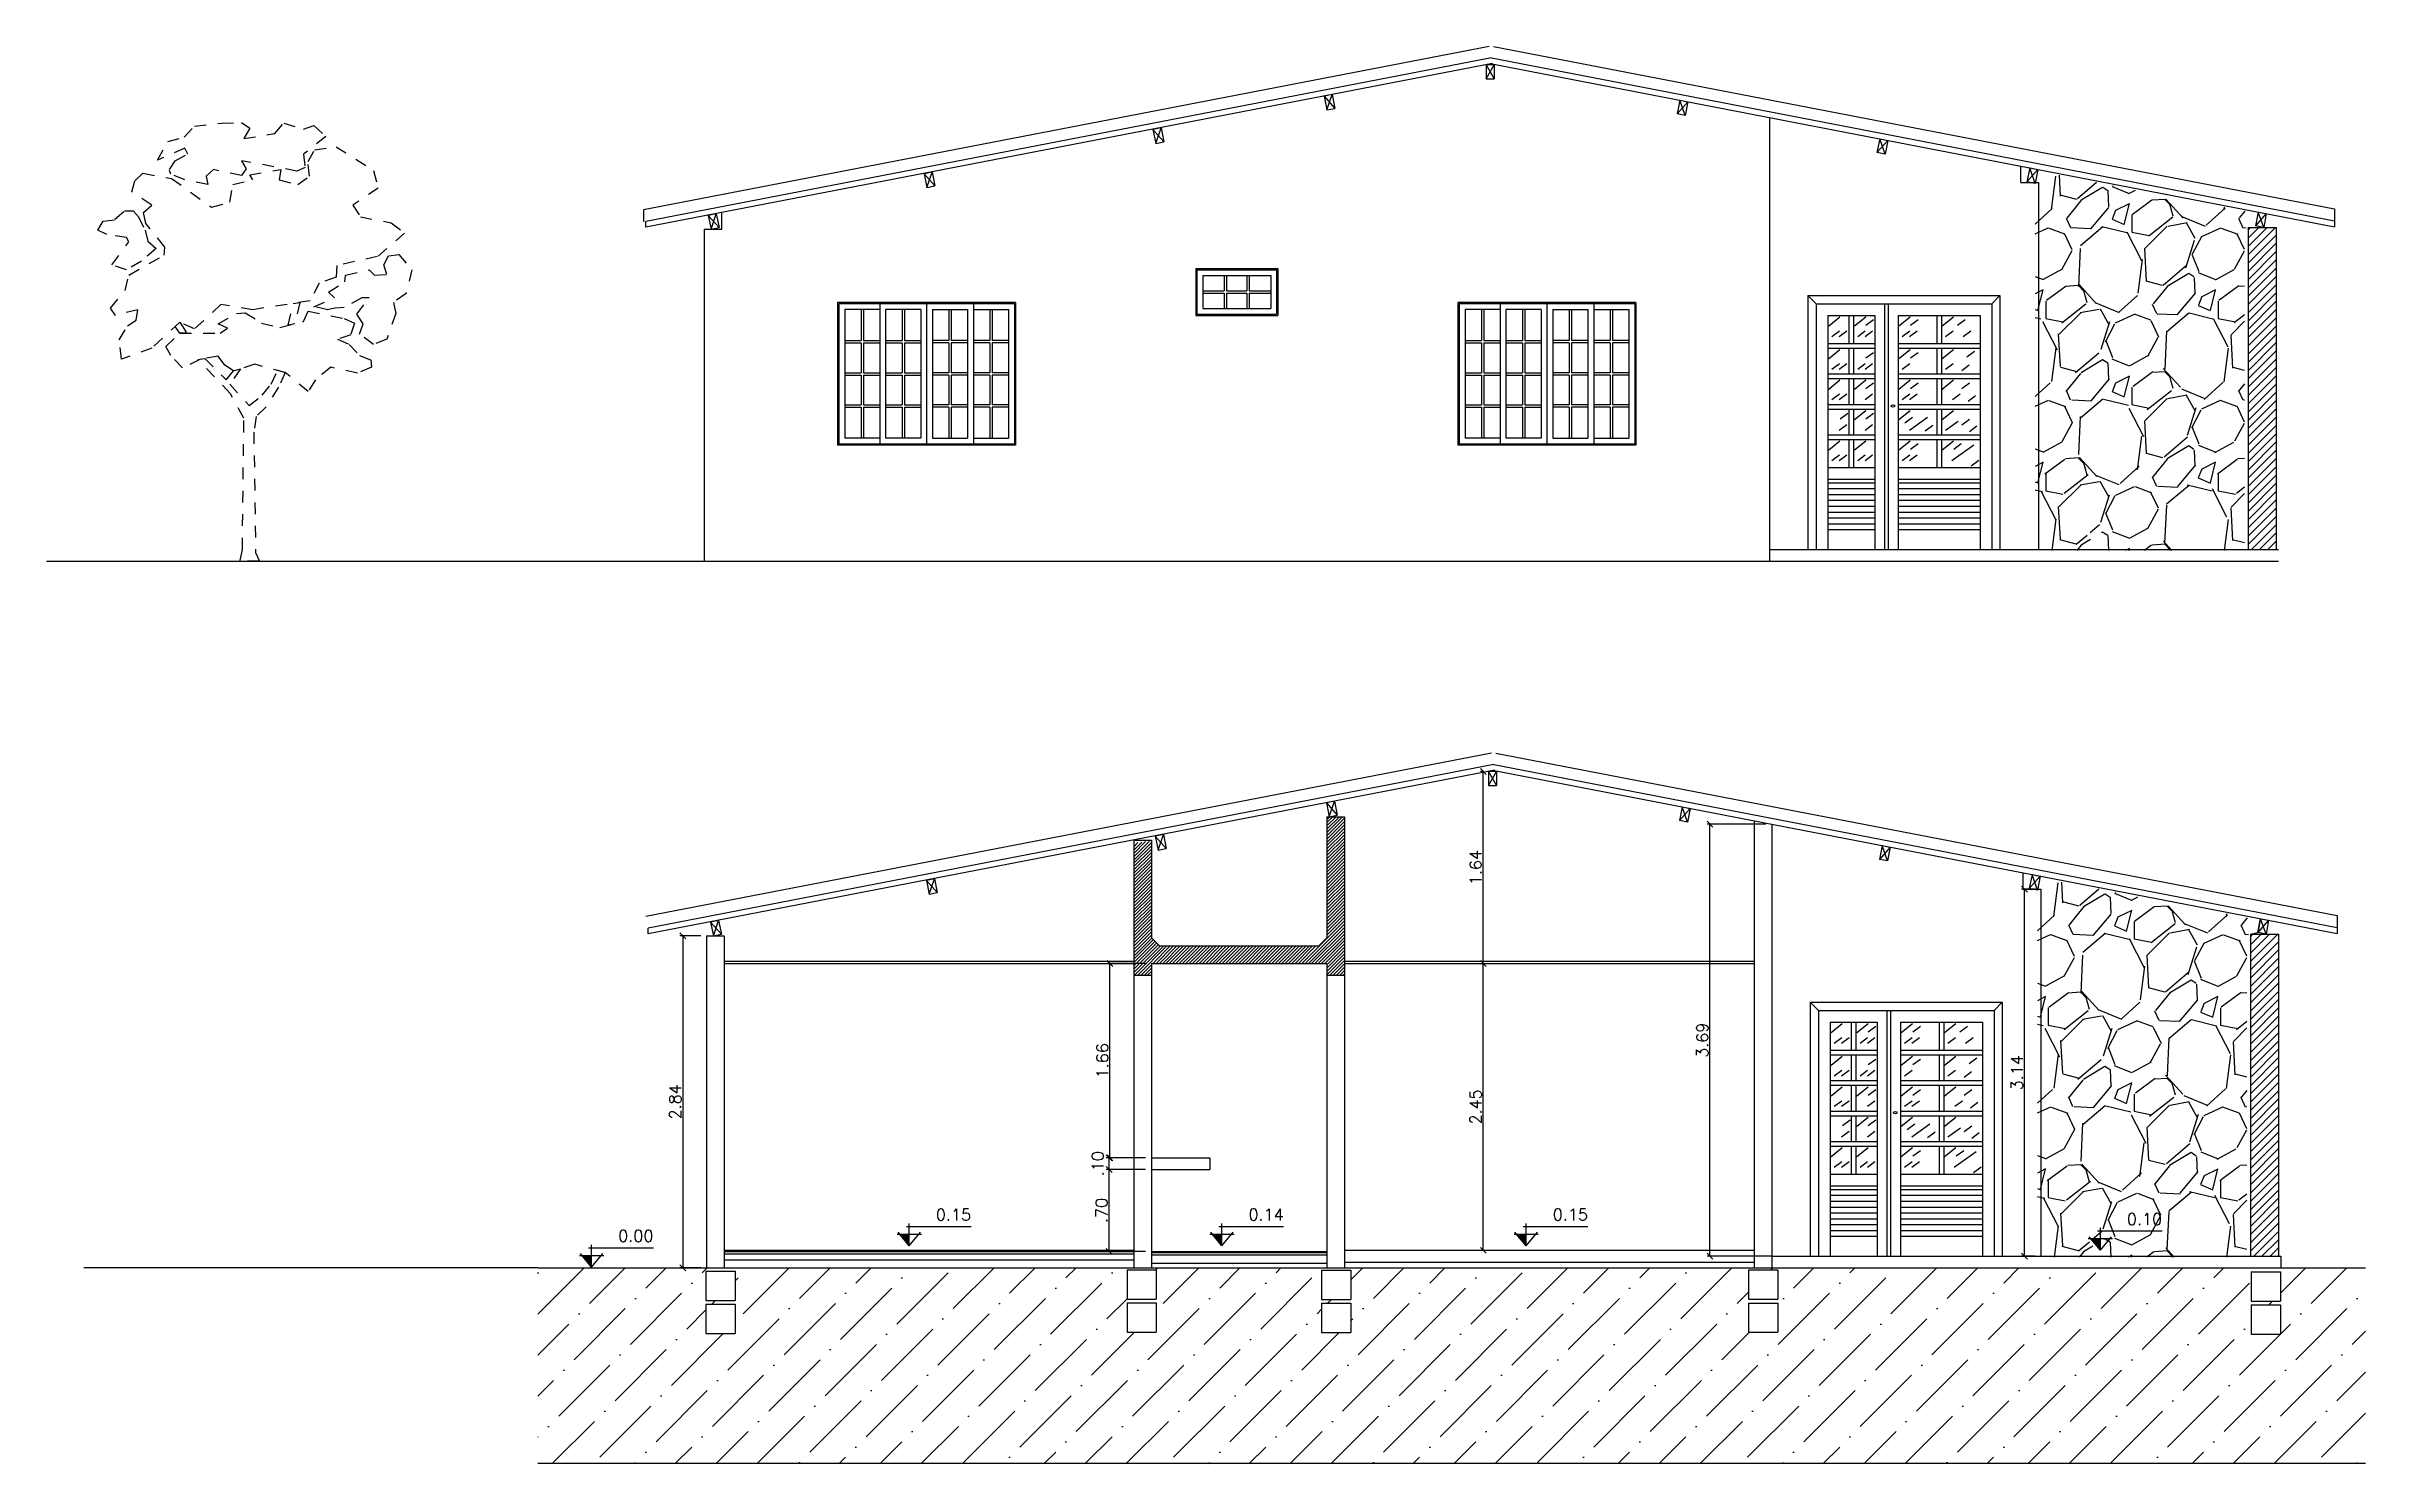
# Model space of a CAD drawing. Header units: metres. Extents: x 433 to 682, y 535 to 584.
# Drawn here: x 432.76 to 452.57, y 542.64 to 554.75 of the extents above; entities that cross this region are included whole.
import ezdxf

# ---------------------------------------------------------------- set-up
doc = ezdxf.new("R2010")
doc.units = ezdxf.units.M
doc.linetypes.add('ACAD_ISO02W100', pattern=[15, 12, -3])
for name, color, linetype in [('ARQ-COTAS', 30, 'Continuous'), ('ARQ-ESQ-01', 1, 'ACAD_ISO02W100'), ('ARQ-ESQ-02', 2, 'Continuous'), ('ARQ-NIVEL', 1, 'Continuous'), ('ARQ-PECAS_SANITARIAS', 7, 'Continuous'), ('ARQ-PISO', 8, 'Continuous'), ('ARQ_ALVENARIA', 4, 'Continuous'), ('ARQ_LINHA-02', 2, 'Continuous')]:
    doc.layers.add(name, color=color, linetype=linetype)
doc.styles.add('ROMANS', font='romans.shx')
doc.dimstyles.new('1-50', dxfattribs={"dimscale": 0.5, "dimtxt": 0.2, "dimasz": 0.1, "dimexe": 0.05, "dimexo": 0.1, "dimgap": 0.03, "dimtad": 1, "dimzin": 5, "dimdsep": 46, "dimtxsty": 'ROMANS', "dimblk": 'OBLIQUE', "dimcen": 0, "dimclrd": 256, "dimclre": 256, "dimclrt": 2, "dimadec": 0, "dimazin": 0, "dimtfac": 1, "dimtofl": 0, "dimtmove": 2, "dimatfit": 3, "dimfxl": 0.04, "dimtolj": 1, "dimtzin": 1, "dimarcsym": 0})

msp = doc.modelspace()

# ---------------------------------------------------------------- texts
at = {"layer": 'ARQ-NIVEL', "color": 2, "char_height": 0.09999998975000002, "attachment_point": 9, "style": 'ROMANS'}
for s, insert in [('0.15', (440.6577508968703, 544.7210018217864)), ('0.14', (443.3286627684005, 544.721483519938)), ('0.15', (445.9279456178951, 544.721483519938)), ('0.10', (450.8334488592845, 544.6832865946166)), ('0.00', (437.9435066595219, 544.5394177580728))]:
    msp.add_mtext(s, dxfattribs=dict(at, insert=insert))

# ---------------------------------------------------------------- blocks, each defined once
blk = doc.blocks.new('nivel corte')
at = {"color": 1}
for p, q in [((-0.1551416282272839, 0.1500000002581601), (0.1551416282272839, 0.1500000002581601)), ((0, 2.582964953035116e-10), (-0.1440395415725106, 0.1736346564500764)), ((0, 0.1406250002582965), (-0.1166562077978597, 0.1406250002582965)), ((0, 0.1312500002584329), (-0.1088791272779872, 0.1312500002584329)), ((0, 0.121875000258342), (-0.1011020467581147, 0.121875000258342)), ((0, 0.112500000258251), (-0.09332496623846964, 0.112500000258251)), ((0, 0.1031250002581601), (-0.08554788571859717, 0.1031250002581601)), ((0, 0.0937500002582965), (-0.0777708051987247, 0.0937500002582965)), ((0, 0.08437500025820555), (-0.06999372467885223, 0.08437500025820555)), ((0, 0.07500000025834197), (-0.06221664415897976, 0.07500000025834197)), ((0, 0.06562500025825102), (-0.05443956363910729, 0.06562500025825102)), ((0, 0.05625000025838744), (-0.04666248311923482, 0.05625000025838744)), ((0, 0.0468750002582965), (-0.03888540259936235, 0.0468750002582965)), ((-0.03814284311806659, 0.2486641705718284), (0.7908577891032564, 0.2486641705718284)), ((0, 0.03750000025843292), (-0.03110832207971725, 0.03750000025843292)), ((0, 0.02812500025834197), (-0.02333124155961741, 0.02812500025834197)), ((0, 0.01875000025825102), (-0.01555416103974494, 0.01875000025825102)), ((0, 0.009375000258160071), (-0.00777708051987247, 0.009375000258160071)), ((0, 2.582964953035116e-10), (0, 0.2871379268283363)), ((0, 2.582964953035116e-10), (0.1440395415725106, 0.1736346564500764))]:
    blk.add_line(p, q, dxfattribs=at)
blk = doc.blocks.new('_Oblique')
at = {"color": 0, "linetype": 'ByBlock', "lineweight": -2}
blk.add_line((-0.5, -0.5), (0.5, 0.5), dxfattribs=at)
blk = doc.blocks.new('*D160')
at = {"layer": 'ARQ-COTAS', "lineweight": -2, "transparency": 16777216}
for p, q in [((443.897915303035, 546.9162764657075), (445.0591670075895, 546.9162764657075)), ((445.0341670075895, 544.4662764657072), (445.0341670075895, 546.9162764657075)), ((443.8979153030349, 544.4662764657072), (445.0591670075895, 544.4662764657072))]:
    blk.add_line(p, q, dxfattribs=at)
at = {"layer": 'DEFPOINTS', "color": 0, "transparency": 16777216}
for p in [(443.847915303035, 546.9162764657075), (445.0341670075895, 546.9162764657075), (443.8479153030349, 544.4662764657072)]:
    blk.add_point(p, dxfattribs=at)
at = {"layer": 'ARQ-COTAS', "lineweight": -2, "transparency": 16777216, "xscale": 0.05, "yscale": 0.05, "zscale": 0.05}
for p, rotation in [((445.0341670075895, 546.9162764657075), 90), ((445.0341670075895, 544.4662764657072), 270)]:
    blk.add_blockref('_Oblique', p, dxfattribs=dict(at, rotation=rotation))
at = {"layer": 'ARQ-COTAS', "color": 2, "transparency": 16777216, "insert": (444.9691670075894, 545.6912764657075), "char_height": 0.1, "attachment_point": 5, "rotation": 90, "style": 'ROMANS'}
blk.add_mtext('\\A1;2.45', dxfattribs=at)
blk = doc.blocks.new('*D161')
at = {"layer": 'ARQ-COTAS', "lineweight": -2, "transparency": 16777216}
for p, q in [((445.0275275683401, 548.5565769916639), (445.0091670075894, 548.5565769916639)), ((445.0341670075894, 546.9162764657075), (445.0341670075894, 548.5565769916639)), ((443.8979153030349, 546.9162764657075), (445.0591670075894, 546.9162764657075))]:
    blk.add_line(p, q, dxfattribs=at)
at = {"layer": 'DEFPOINTS', "color": 0, "transparency": 16777216}
for p in [(445.0341670075894, 548.5565769916639), (445.0775275683401, 548.5565769916639), (443.8479153030349, 546.9162764657075)]:
    blk.add_point(p, dxfattribs=at)
at = {"layer": 'ARQ-COTAS', "lineweight": -2, "transparency": 16777216, "xscale": 0.05, "yscale": 0.05, "zscale": 0.05}
for p, rotation in [((445.0341670075894, 548.5565769916639), 90), ((445.0341670075894, 546.9162764657075), 270)]:
    blk.add_blockref('_Oblique', p, dxfattribs=dict(at, rotation=rotation))
at = {"layer": 'ARQ-COTAS', "color": 2, "transparency": 16777216, "insert": (444.9691670075894, 547.7364267286857), "char_height": 0.1, "attachment_point": 5, "rotation": 90, "style": 'ROMANS'}
blk.add_mtext('\\A1;1.64', dxfattribs=at)
blk = doc.blocks.new('*D162')
at = {"layer": 'ARQ-COTAS', "lineweight": -2, "transparency": 16777216}
for p, q in [((438.3479153030349, 547.1530977702837), (438.1697900211557, 547.1530977702837)), ((438.1947900211557, 547.1530977702837), (438.1947900211557, 544.3162764657073)), ((438.3479153030348, 544.3162764657073), (438.1697900211557, 544.3162764657073))]:
    blk.add_line(p, q, dxfattribs=at)
at = {"layer": 'DEFPOINTS', "color": 0, "transparency": 16777216}
for p in [(438.3979153030349, 547.1530977702837), (438.1947900211557, 544.3162764657073), (438.3979153030348, 544.3162764657073)]:
    blk.add_point(p, dxfattribs=at)
at = {"layer": 'ARQ-COTAS', "lineweight": -2, "transparency": 16777216, "xscale": 0.05, "yscale": 0.05, "zscale": 0.05}
for p, rotation in [((438.1947900211557, 547.1530977702837), 90), ((438.1947900211557, 544.3162764657073), 270)]:
    blk.add_blockref('_Oblique', p, dxfattribs=dict(at, rotation=rotation))
at = {"layer": 'ARQ-COTAS', "color": 2, "transparency": 16777216, "insert": (438.1297900211557, 545.7346871179957), "char_height": 0.1, "attachment_point": 5, "rotation": 90, "style": 'ROMANS'}
blk.add_mtext('\\A1;2.84', dxfattribs=at)
blk = doc.blocks.new('*D163')
at = {"layer": 'ARQ-COTAS', "lineweight": -2, "transparency": 16777216}
for p, q in [((442.1479153030348, 545.1562764657073), (441.8125648481478, 545.1562764657073)), ((441.8375648481478, 544.4562764657073), (441.8375648481478, 545.1562764657073)), ((442.1479153030348, 544.4562764657073), (441.8125648481478, 544.4562764657073))]:
    blk.add_line(p, q, dxfattribs=at)
at = {"layer": 'DEFPOINTS', "color": 0, "transparency": 16777216}
for p in [(441.8375648481478, 545.1562764657073), (442.1979153030348, 545.1562764657073), (442.1979153030348, 544.4562764657073)]:
    blk.add_point(p, dxfattribs=at)
at = {"layer": 'ARQ-COTAS', "lineweight": -2, "transparency": 16777216, "xscale": 0.05, "yscale": 0.05, "zscale": 0.05}
for p, rotation in [((441.8375648481478, 545.1562764657073), 90), ((441.8375648481478, 544.4562764657073), 270)]:
    blk.add_blockref('_Oblique', p, dxfattribs=dict(at, rotation=rotation))
at = {"layer": 'ARQ-COTAS', "color": 2, "transparency": 16777216, "insert": (441.7725648481477, 544.8062764657075), "char_height": 0.1, "attachment_point": 5, "rotation": 90, "style": 'ROMANS'}
blk.add_mtext('\\A1;.70', dxfattribs=at)
blk = doc.blocks.new('*D164')
at = {"layer": 'ARQ-COTAS', "lineweight": -2, "transparency": 16777216}
for p, q in [((442.1479153030349, 545.2562764657073), (441.8125648481478, 545.2562764657073)), ((442.1479153030348, 545.1562764657073), (441.8125648481478, 545.1562764657073)), ((441.8375648481478, 545.1562764657073), (441.8375648481478, 545.2562764657073))]:
    blk.add_line(p, q, dxfattribs=at)
at = {"layer": 'DEFPOINTS', "color": 0, "transparency": 16777216}
for p in [(441.8375648481478, 545.2562764657073), (442.1979153030349, 545.2562764657073), (442.1979153030348, 545.1562764657073)]:
    blk.add_point(p, dxfattribs=at)
at = {"layer": 'ARQ-COTAS', "lineweight": -2, "transparency": 16777216, "xscale": 0.05, "yscale": 0.05, "zscale": 0.05}
for p, rotation in [((441.8375648481478, 545.2562764657073), 90), ((441.8375648481478, 545.1562764657073), 270)]:
    blk.add_blockref('_Oblique', p, dxfattribs=dict(at, rotation=rotation))
at = {"layer": 'ARQ-COTAS', "color": 2, "transparency": 16777216, "insert": (441.7400648481477, 545.2062764657073), "char_height": 0.1, "attachment_point": 5, "rotation": 90, "style": 'ROMANS'}
blk.add_mtext('\\A1;.10', dxfattribs=at)
blk = doc.blocks.new('*D165')
at = {"layer": 'ARQ-COTAS', "lineweight": -2, "transparency": 16777216}
for p, q in [((442.1479153030347, 546.9162764657074), (441.8196433032153, 546.9162764657074)), ((441.8446433032153, 545.2562764657073), (441.8446433032153, 546.9162764657074)), ((442.1479153030348, 545.2562764657073), (441.8196433032153, 545.2562764657073))]:
    blk.add_line(p, q, dxfattribs=at)
at = {"layer": 'DEFPOINTS', "color": 0, "transparency": 16777216}
for p in [(441.8446433032153, 546.9162764657074), (442.1979153030347, 546.9162764657074), (442.1979153030348, 545.2562764657073)]:
    blk.add_point(p, dxfattribs=at)
at = {"layer": 'ARQ-COTAS', "lineweight": -2, "transparency": 16777216, "xscale": 0.05, "yscale": 0.05, "zscale": 0.05}
for p, rotation in [((441.8446433032153, 546.9162764657074), 90), ((441.8446433032153, 545.2562764657073), 270)]:
    blk.add_blockref('_Oblique', p, dxfattribs=dict(at, rotation=rotation))
at = {"layer": 'ARQ-COTAS', "color": 2, "transparency": 16777216, "insert": (441.7796433032153, 546.0862764657074), "char_height": 0.1, "attachment_point": 5, "rotation": 90, "style": 'ROMANS'}
blk.add_mtext('\\A1;1.66', dxfattribs=at)
blk = doc.blocks.new('*D166')
at = {"layer": 'ARQ-COTAS', "lineweight": -2, "transparency": 16777216}
for p, q in [((449.7479153030348, 547.5515645404051), (449.6337610445025, 547.5515645404051)), ((449.6587610445025, 544.4162764657074), (449.6587610445025, 547.5515645404051)), ((449.7479153030349, 544.4162764657074), (449.6337610445025, 544.4162764657074))]:
    blk.add_line(p, q, dxfattribs=at)
at = {"layer": 'DEFPOINTS', "color": 0, "transparency": 16777216}
for p in [(449.6587610445025, 547.5515645404051), (449.7979153030348, 547.5515645404051), (449.7979153030349, 544.4162764657074)]:
    blk.add_point(p, dxfattribs=at)
at = {"layer": 'ARQ-COTAS', "lineweight": -2, "transparency": 16777216, "xscale": 0.05, "yscale": 0.05, "zscale": 0.05}
for p, rotation in [((449.6587610445025, 547.5515645404051), 90), ((449.6587610445025, 544.4162764657074), 270)]:
    blk.add_blockref('_Oblique', p, dxfattribs=dict(at, rotation=rotation))
at = {"layer": 'ARQ-COTAS', "color": 2, "transparency": 16777216, "insert": (449.5937610445024, 545.9839205030564), "char_height": 0.1, "attachment_point": 5, "rotation": 90, "style": 'ROMANS'}
blk.add_mtext('\\A1;3.14', dxfattribs=at)
blk = doc.blocks.new('*D167')
at = {"layer": 'ARQ-COTAS', "lineweight": -2, "transparency": 16777216}
for p, q in [((447.4479153030348, 548.1062430221624), (446.9457698369106, 548.1062430221624)), ((446.9707698369106, 544.4162764657073), (446.9707698369106, 548.1062430221624)), ((447.5009559473665, 544.4162764657073), (446.9457698369106, 544.4162764657073))]:
    blk.add_line(p, q, dxfattribs=at)
at = {"layer": 'DEFPOINTS', "color": 0, "transparency": 16777216}
for p in [(446.9707698369106, 548.1062430221624), (447.4979153030349, 548.1062430221624), (447.5509559473665, 544.4162764657073)]:
    blk.add_point(p, dxfattribs=at)
at = {"layer": 'ARQ-COTAS', "lineweight": -2, "transparency": 16777216, "xscale": 0.05, "yscale": 0.05, "zscale": 0.05}
for p, rotation in [((446.9707698369106, 548.1062430221624), 90), ((446.9707698369106, 544.4162764657073), 270)]:
    blk.add_blockref('_Oblique', p, dxfattribs=dict(at, rotation=rotation))
at = {"layer": 'ARQ-COTAS', "color": 2, "transparency": 16777216, "insert": (446.9057698369106, 546.2612597439349), "char_height": 0.1, "attachment_point": 5, "rotation": 90, "style": 'ROMANS'}
blk.add_mtext('\\A1;3.69', dxfattribs=at)
blk = doc.blocks.new('PLANT10')
for points in [[(-686.6953125, 3345.300048828125), (-636.296875, 3420.900146484375), (-529.1953125, 3477.60009765625), (-554.3984375, 3528), (-787.4921875, 3427.199462890625), (-699.296875, 3584.699951171875), (-560.6953125, 3622.5), (-472.4921875, 3717), (-239.3984375, 3742.199951171875), (-69.296875, 3748.5), (0.0078125, 3698.10009765625), (-50.3984375, 3609.900146484375), (214.203125, 3654), (289.8046875, 3742.199951171875), (459.90625, 3691.80078125), (548.1015625, 3723.30078125), (648.90625, 3628.800048828125), (459.90625, 3477.6005859375), (472.5078125, 3364.20068359375), (403.203125, 3332.70068359375), (-69.296875, 3420.900146484375), (-31.4921875, 3351.60009765625), (-69.296875, 3294.900146484375), (-308.6953125, 3345.300048828125), (-371.6953125, 3288.60009765625), (-359.09375, 3219.300048828125), (-554.3984375, 3257.10009765625), (-674.09375, 3307.5), (-686.6953125, 3339)], [(-1146.59375, 2097.89990234375), (-1190.6953125, 2160.89990234375), (-1064.6953125, 2312.099365234375), (-1033.1953125, 2444.399169921875), (-730.796875, 2614.5), (-724.4921875, 2683.7998046875), (-888.296875, 2885.399169921875), (-907.1953125, 2979.899169921875), (-837.890625, 3042.899169921875), (-1007.9921875, 3156.2998046875), (-982.796875, 3250.79931640625), (-913.4921875, 3313.79931640625), (-667.796875, 3269.699951171875), (-327.59375, 3024), (-170.09375, 3068.099853515625), (-144.890625, 3219.2998046875), (25.203125, 3257.099853515625), (0.0078125, 3301.199951171875), (264.609375, 3345.2998046875), (252.0078125, 3257.099853515625), (409.5078125, 3219.300537109375), (510.3046875, 3288.6005859375), (497.703125, 3414.6005859375), (554.40625, 3515.400390625), (737.109375, 3540.599853515625), (1058.40625, 3339.00048828125), (1096.203125, 3187.800537109375), (882.0078125, 3042.900390625), (945.0078125, 2942.1005859375), (1209.609375, 2891.700439453125), (1323.0078125, 2803.50048828125), (1089.90625, 2601.900634765625), (743.40625, 2526.2998046875), (737.109375, 2425.5), (592.203125, 2375.099853515625), (516.609375, 2223.89990234375), (25.203125, 2148.2998046875), (-245.6953125, 2192.3994140625), (-472.4921875, 1984.5), (-598.4921875, 2041.19970703125), (-837.890625, 1820.69921875), (-1096.1953125, 1726.19970703125), (-1115.09375, 1890), (-1045.796875, 2009.69921875), (-970.1953125, 2060.09912109375), (-957.59375, 2148.29931640625), (-1133.9921875, 2104.19970703125)], [(-1152.8984375, 2923.199951171875), (-1071, 2992.5), (-995.3984375, 2992.5), (-951.296875, 2942.099365234375), (-894.6015625, 2828.69921875), (-869.3984375, 2734.19921875), (-800.1015625, 2671.19921875), (-926.1015625, 2564.099365234375), (-1052.1015625, 2488.499267578125), (-1178.1015625, 2532.599853515625), (-1033.1953125, 2727.89990234375), (-1052.1015625, 2765.699951171875), (-1222.1953125, 2790.89990234375), (-1297.796875, 2828.69921875), (-1253.6953125, 2904.300048828125), (-1152.8984375, 2916.89990234375)], [(667.8046875, 2148.2998046875), (548.1015625, 2173.5), (724.5078125, 2249.099853515625), (674.1015625, 2299.499755859375), (812.703125, 2387.69970703125), (819.0078125, 2444.39990234375), (1020.6015625, 2488.50048828125), (1064.703125, 2444.400390625), (1171.8046875, 2450.700439453125), (1146.6015625, 2532.600341796875), (1184.40625, 2608.200439453125), (1272.6015625, 2620.800537109375), (1386.0078125, 2488.499755859375), (1335.6015625, 2286.89990234375), (1228.5078125, 2211.30029296875), (1247.40625, 2116.80029296875), (1171.8046875, 1896.30029296875), (1058.40625, 1852.2001953125), (938.703125, 1940.400390625), (970.203125, 2028.6005859375), (913.5078125, 2110.50048828125), (1020.6015625, 2249.100341796875), (957.6015625, 2249.100341796875), (806.40625, 2167.19970703125), (730.8046875, 2160.89990234375), (661.5078125, 2148.2998046875)], [(327.6015625, 2016), (370.8828125, 2201.48193359375), (426.640625, 2210.06103515625), (384.3046875, 2028.6005859375), (327.6015625, 2016)], [(-598.5, 1946.7001953125), (-252, 1946.69970703125), (-189, 1990.80029296875), (-270.8984375, 2028.599609375), (-113.3984375, 2116.80029296875), (-37.796875, 2123.10009765625), (100.796875, 2034.900390625), (258.296875, 1997.10009765625), (459.8984375, 2047.5009765625), (497.703125, 2135.7001953125), (806.3984375, 2072.7001953125), (894.6015625, 2034.90087890625), (863.1015625, 1934.10009765625), (749.703125, 1896.30029296875), (850.5, 1852.2001953125), (938.703125, 1757.70068359375), (1033.203125, 1719.90087890625), (1039.5, 1656.90087890625), (919.796875, 1606.5009765625), (693, 1656.900390625), (560.703125, 1549.80029296875), (497.703125, 1449), (302.3984375, 1612.80029296875), (44.1015625, 1682.10009765625), (-138.6015625, 1625.400390625), (-214.203125, 1675.7998046875), (-270.8984375, 1751.3994140625), (-422.1015625, 1726.2001953125), (-573.296875, 1650.60009765625), (-674.1015625, 1757.7001953125), (-718.203125, 1833.30029296875), (-598.5, 1946.7001953125)], [(-598.5, 1946.7001953125), (-637.53125, 2005.2490234375), (-598.5, 2041.2001953125), (-535.5, 1946.7001953125), (-598.5, 1946.7001953125)], [(-81.8984375, 6.2998046875), (-63, 100.7998046875), (-50.3984375, 1222.19970703125), (-163.796875, 1430.099609375), (-442.5546875, 1722.791015625), (-384.296875, 1732.5), (-201.6015625, 1549.79931640625), (-138.6015625, 1625.39990234375), (-80.0859375, 1643.5595703125), (-170.1015625, 1512), (-6.296875, 1329.2998046875), (107.1015625, 1417.5), (182.703125, 1512), (239.3984375, 1631.69970703125), (302.3984375, 1612.7998046875), (245.703125, 1486.7998046875), (138.6015625, 1316.69970703125), (53.5546875, 1234.7998046875), (34.6484375, 1102.5), (50.3984375, 75.599609375), (81.8984375, 0), (-81.8984375, 0)]]:
    blk.add_lwpolyline(points)

# ---------------------------------------------------------------- dimensions: what is measured, and where the dimension line sits
at = {"layer": 'ARQ-COTAS'}
for base, p1, p2, picture, middle in [((445.0341670075894, 548.5565769916639), (443.8479153030349, 546.9162764657075), (445.0775275683401, 548.5565769916639), '*D161', (444.9691670075894, 547.7364267286857)), ((446.9707698369106, 548.1062430221624), (447.5509559473665, 544.4162764657073), (447.4979153030349, 548.1062430221624), '*D167', (446.9057698369106, 546.2612597439349)), ((449.6587610445025, 547.5515645404051), (449.7979153030349, 544.4162764657074), (449.7979153030348, 547.5515645404051), '*D166', (449.5937610445024, 545.9839205030564)), ((438.1947900211557, 544.3162764657073), (438.3979153030349, 547.1530977702837), (438.3979153030348, 544.3162764657073), '*D162', (438.1297900211557, 545.7346871179957)), ((441.8446433032153, 546.9162764657074), (442.1979153030348, 545.2562764657073), (442.1979153030347, 546.9162764657074), '*D165', (441.7796433032153, 546.0862764657074)), ((445.0341670075895, 546.9162764657075), (443.8479153030349, 544.4662764657072), (443.847915303035, 546.9162764657075), '*D160', (444.9691670075894, 545.6912764657075)), ((441.8375648481478, 545.2562764657073), (442.1979153030348, 545.1562764657073), (442.1979153030349, 545.2562764657073), '*D164', (441.7400648481477, 545.2062764657073)), ((441.8375648481478, 545.1562764657073), (442.1979153030348, 544.4562764657073), (442.1979153030348, 545.1562764657073), '*D163', (441.7725648481477, 544.8062764657075))]:
    dim = msp.add_linear_dim(base=base, p1=p1, p2=p2, angle=90, dimstyle='1-50', dxfattribs=at)
    dim.commit()
    dim.dimension.update_dxf_attribs({"geometry": picture, "text_midpoint": middle})

# ---------------------------------------------------------------- hatches: boundary and pattern name
at = {"layer": 'ARQ-PISO'}
h = msp.add_hatch(dxfattribs=at)
h.set_pattern_fill('GRAVEL', color=256, scale=0.041, angle=45)
h.set_pattern_definition([(273.0127875, (-74.67682702242591, -11.29287927234815), (0.7363810010538634, -12.51847703282189), [0.1401057904, -13.87049829222165]), (229.969741, (-74.66946321240664, -11.4327916627144), (8.100190975758242, 9.572953063513426), [0.2404259351999998, -23.80216004634482]), (177.5104471, (-74.82410322281144, -11.61688691319632), (15.4640010407633, -0.7363809959897925), [0.1695274232, -16.783236345581]), (312.2736889999999, (-74.92719656308132, -12.08817075443003), (-13.99123903500611, 15.46400104194598), [0.2189418532, -21.67523934455258]), (337.83365418, (-74.77992036269579, -12.25017457485411), (-12.51847703294982, 5.154667013056518), [0.214689817, -21.25432117559104]), (42.27368899999997, (-74.58109749217532, -12.33117648506616), (-15.46400104194598, -13.99123903500611), [0.2189418532, -21.67523934455258]), (82.69424047, (-74.41909367175123, -12.18390028468063), (-2.209143004807592, -16.93676304446291), [0.2895394006, -28.66437727884128]), (117.25532837, (-74.38227462165484, -11.89671169392884), (-11.04571502708847, 21.35504905684703), [0.2733550032, -27.06215520678105]), (166.42956562, (-74.50745939198255, -11.6537059632927), (-15.46400104080264, 3.681905008288198), [0.2196833299999998, -21.7486737364719]), (220.2363583, (-74.72100988254158, -11.60215929315777), (8.836572024288449, 7.363810017888096), [0.2508024448, -12.2893141495]), (267.3974378, (-74.91246894304277, -11.76416311358185), (-0.7363810013364418, -16.93676304436212), [0.3243419471999997, -32.10987672999253]), (183.81407483, (-74.19081556115366, -11.36651737254091), (-9.572953025109783, -0.7363810012592236), [0.1107018614, -10.95953198798104]), (216.4692344, (-74.3012727114428, -11.37388118256019), (11.04571502750231, 8.100191023132972), [0.2106096118, -20.8504019887864]), (270, (-74.47064034188617, -11.49906595288789), (0.7363810019277399, -0.7363810019277403), [0.1472758294, -1.32548617445548]), (248.19859051, (-74.61055273225242, -11.46224690279151), (2.209143006141565, 5.154667013335814), [0.07931094119999992, -7.851755171246534]), (336.80140949, (-74.64000797232953, -11.53588500298427), (-2.945524007813418, 1.472762003649902), [0.1121619042, -5.4959487259]), (75.96375653, (-74.53691463205965, -11.58006786309993), (0.7363810020625554, 3.681905009611538), [0.1821710606, -5.8901822426931]), (206.56505118, (-74.492731771944, -11.4033364226373), (2.209143005744261, 0.7363810020432964), [0.1317277274, -3.16146822789948]), (61.38954033400001, (-75.06710895344759, -11.96298598410232), (5.154667013493667, 9.572953025059832), [0.18453608, -18.26911893574099]), (115.34617594, (-74.97874323321626, -11.80098216367823), (5.154667013128719, -11.04571502908893), [0.1548155653999998, -15.32670842806199]), (338.19859051, (-74.64000797232953, -11.25606022225176), (-5.154667013339619, 2.209143006143092), [0.1586208409999998, -7.772445271446534]), (28.61045967000004, (-74.492731771944, -11.31497070240597), (-9.572953024698817, -5.154667014163228), [0.18453608, -18.2691189357414]), (24.44395478000004, (-74.61055273225243, -12.41954220529748), (-5.154667013493716, -2.20914300578291), [0.177954432, -8.719771068373461]), (339.7751406, (-74.44854891182834, -12.34590410510472), (-11.78209603323283, 4.418286005190916), [0.1491055692, -14.7614732860952]), (111.80140949, (-73.89626316038259, -11.98507741416015), (-2.209143006106846, 5.154667013355), [0.158620841, -7.772445271446539]), (62.35402464, (-73.9551736405368, -11.83780121377462), (-6.627429016540339, -12.51847703319816), [0.1745709234, -17.282474151882]), (114.44395478, (-74.25708985132714, -12.34590410510472), (2.209143005747112, -5.154667013509087), [0.08897721599999991, -8.808748284373452]), (146.309932474, (-73.94044602049824, -12.02926027427581), (-3.681905009638576, 2.209143005783003), [0.053100986, -5.257017935455661]), (210.963756532, (-73.98462888061391, -11.99980503419871), (2.945524007710502, 1.472762003855239), [0.2146898169999999, -4.079112381518285]), (231.00900596, (-74.16872413109581, -12.11026218448786), (6.627429016924606, 8.100191021550742), [0.1989594699999998, -19.69695959396815]), (348.69006753, (-74.47064034188617, -11.64634215327343), (-2.209143005834231, 0.7363810017742292), [0.1501927908, -3.6046283074688]), (38.15722658999998, (-74.32336414150063, -11.67579739335053), (13.99123903604739, 11.04571502964746), [0.2622182716, -25.95956371666271]), (105.9453959, (-74.11717746096089, -11.51379357292645), (2.209143005655614, -8.100191021239148), [0.1072183784, -10.6146508504251]), (135, (-74.14663270103799, -11.41070023265657), (-1.472762003855341, 1.110223024625157e-16), [0.062484, -0.9789159999999999]), (165.25643716, (-74.20554318119221, -12.10289837446858), (8.100191021049842, -2.209143006349107), [0.1446754535999998, -14.32291571701199]), (93.01278749999992, (-74.34545557155846, -12.0660793243722), (-0.7363810010100531, 12.51847703282419), [0.2802115808, -13.73039250182165]), (45, (-74.36018319159702, -11.78625454363969), (1.110223024625157e-16, 1.472762003855341), [0.270764, -0.770636]), (10.30484649999996, (-74.16872413109581, -11.59479548313849), (12.51847703157483, 2.209143012557413), [0.1646599196, -16.3013198568974]), (299.0546040999999, (-74.00672031067174, -11.56534024306138), (2.209143005847428, -3.681905009599883), [0.1516299228, -7.42987651589652]), (252.64597536, (-73.93308221047897, -11.69788882340836), (-6.627429018839947, -21.35504905543977), [0.246879491, -24.44111041340458]), (220.42607874, (-74.00672031067174, -11.93353074402522), (-10.3093340269869, -8.836572023131858), [0.2611820785999996, -25.85699704705838])])
h.paths.add_polyline_path([(451.5378597011623, 553.1976109931404), (451.6028496916053, 553.2101353740201), (451.6243200588277, 553.328199015042), (449.7417069096718, 553.6916666286334), (449.7478597011622, 553.5815947912279), (449.7478597011623, 550.4463067165301), (451.5378597011623, 550.4463067165301)])
h.paths.add_polyline_path([(450.3388559071745, 550.5967823527185), (450.2559003899249, 550.4967823627186), (450.1729448726753, 550.5967823527185)], flags=16)
h.paths.add_polyline_path([(450.004068202293, 551.8341888491171), (450.004068202293, 552.1937126586408), (449.854068202293, 552.1937126586408), (449.854068202293, 551.8341888491171)], flags=24)
h.paths.add_polyline_path([(450.4536313864506, 550.6883168480018), (450.8083932548494, 550.6883168480018), (450.8083932548494, 550.8383168326268), (450.4536313864506, 550.8383168326268)], flags=24)
h = msp.add_hatch(dxfattribs=at)
h.set_pattern_fill('_USER', color=256, scale=0.05, angle=45, pattern_type=0)
h.set_pattern_definition([(45, (-74.44058474001355, -1.604600522170472), (-0.03535533905932737, 0.03535533905932738), [])])
h.paths.add_polyline_path([(451.8079153030349, 553.2051344603007), (451.5679153030349, 553.2051344603005), (451.5679153030349, 550.4538301836902), (451.8079153030349, 550.4538301836902)])
h = msp.add_hatch(dxfattribs=at)
h.set_pattern_fill('_USER', color=256, scale=0.02, angle=45, pattern_type=0)
h.set_pattern_definition([(45, (-74.42058474001357, -18.58948484648647), (-0.01414213562373095, 0.01414213562373095), [])])
h.paths.add_polyline_path([(443.847915303035, 548.171034138222), (443.697915303035, 548.171034138222), (443.6979153030349, 547.1362764657073), (443.6279153030349, 547.0662764657073), (442.2679153030348, 547.0662764657072), (442.1979153030348, 547.1362764657073), (442.1979153030348, 547.9651035418344), (442.0479153030349, 547.9448482691186), (442.0479153030349, 546.8162764657072), (442.1979153030348, 546.8162764657072), (442.1979153030348, 546.9162764657074), (443.6979153030349, 546.9162764657075), (443.6979153030349, 546.8162764657075), (443.847915303035, 546.8162764657075)])
h = msp.add_hatch(dxfattribs=at)
h.set_pattern_fill('GRAVEL', color=256, scale=0.041, angle=45)
h.set_pattern_definition([(273.0127875, (-74.65682702242593, -17.330432990331), (0.7363810010538634, -12.51847703282189), [0.1401057904, -13.87049829222165]), (229.969741, (-74.64946321240666, -17.47034538069726), (8.100190975758242, 9.572953063513426), [0.2404259351999999, -23.80216004634482]), (177.5104471, (-74.80410322281146, -17.65444063117918), (15.4640010407633, -0.7363809959897925), [0.1695274232, -16.783236345581]), (312.2736889999999, (-74.90719656308134, -18.12572447241289), (-13.99123903500611, 15.46400104194598), [0.2189418532, -21.67523934455258]), (337.83365418, (-74.75992036269581, -18.28772829283697), (-12.51847703294982, 5.154667013056518), [0.214689817, -21.25432117559104]), (42.27368899999997, (-74.56109749217534, -18.36873020304902), (-15.46400104194598, -13.99123903500611), [0.2189418532, -21.67523934455258]), (82.69424047, (-74.39909367175125, -18.22145400266349), (-2.209143004807592, -16.93676304446291), [0.2895394006, -28.66437727884128]), (117.25532837, (-74.36227462165486, -17.9342654119117), (-11.04571502708847, 21.35504905684703), [0.2733550032, -27.06215520678105]), (166.42956562, (-74.48745939198257, -17.69125968127556), (-15.46400104080264, 3.681905008288198), [0.2196833299999999, -21.74867373647191]), (220.2363583, (-74.7010098825416, -17.63971301114062), (8.836572024288449, 7.363810017888096), [0.2508024448, -12.2893141495]), (267.3974378, (-74.89246894304279, -17.80171683156471), (-0.7363810013364418, -16.93676304436212), [0.3243419471999998, -32.10987672999254]), (183.81407483, (-74.17081556115367, -17.40407109052377), (-9.572953025109783, -0.7363810012592236), [0.1107018614, -10.95953198798104]), (216.4692344, (-74.28127271144282, -17.41143490054305), (11.04571502750231, 8.100191023132972), [0.2106096118, -20.8504019887864]), (270, (-74.45064034188619, -17.53661967087075), (0.7363810019277399, -0.7363810019277403), [0.1472758294, -1.32548617445548]), (248.19859051, (-74.59055273225243, -17.49980062077437), (2.209143006141565, 5.154667013335814), [0.07931094119999993, -7.851755171246535]), (336.80140949, (-74.62000797232955, -17.57343872096713), (-2.945524007813418, 1.472762003649902), [0.1121619042, -5.4959487259]), (75.96375653, (-74.51691463205967, -17.61762158108279), (0.7363810020625554, 3.681905009611538), [0.1821710606, -5.8901822426931]), (206.56505118, (-74.47273177194401, -17.44089014062016), (2.209143005744261, 0.7363810020432964), [0.1317277274, -3.16146822789948]), (61.38954033400001, (-75.0471089534476, -18.00053970208518), (5.154667013493667, 9.572953025059832), [0.18453608, -18.26911893574099]), (115.34617594, (-74.95874323321628, -17.83853588166109), (5.154667013128719, -11.04571502908893), [0.1548155653999999, -15.32670842806199]), (338.19859051, (-74.62000797232955, -17.29361394023462), (-5.154667013339619, 2.209143006143092), [0.1586208409999999, -7.772445271446535]), (28.61045967000004, (-74.47273177194401, -17.35252442038883), (-9.572953024698817, -5.154667014163228), [0.18453608, -18.2691189357414]), (24.44395478000004, (-74.59055273225245, -18.45709592328034), (-5.154667013493716, -2.20914300578291), [0.177954432, -8.719771068373461]), (339.7751406, (-74.42854891182836, -18.38345782308757), (-11.78209603323283, 4.418286005190916), [0.1491055692, -14.7614732860952]), (111.80140949, (-73.8762631603826, -18.02263113214301), (-2.209143006106846, 5.154667013355), [0.158620841, -7.772445271446539]), (62.35402464, (-73.93517364053682, -17.87535493175748), (-6.627429016540339, -12.51847703319816), [0.1745709234, -17.282474151882]), (114.44395478, (-74.23708985132716, -18.38345782308757), (2.209143005747112, -5.154667013509087), [0.08897721599999993, -8.808748284373454]), (146.309932474, (-73.92044602049826, -18.06681399225867), (-3.681905009638576, 2.209143005783003), [0.053100986, -5.257017935455661]), (210.963756532, (-73.96462888061393, -18.03735875218157), (2.945524007710502, 1.472762003855239), [0.2146898169999999, -4.079112381518286]), (231.00900596, (-74.14872413109583, -18.14781590247072), (6.627429016924606, 8.100191021550742), [0.1989594699999999, -19.69695959396815]), (348.69006753, (-74.45064034188619, -17.68389587125629), (-2.209143005834231, 0.7363810017742292), [0.1501927908, -3.6046283074688]), (38.15722658999998, (-74.30336414150065, -17.71335111133339), (13.99123903604739, 11.04571502964746), [0.2622182716, -25.95956371666271]), (105.9453959, (-74.0971774609609, -17.55134729090931), (2.209143005655614, -8.100191021239148), [0.1072183784, -10.6146508504251]), (135, (-74.126632701038, -17.44825395063943), (-1.472762003855341, 1.110223024625157e-16), [0.062484, -0.9789159999999999]), (165.25643716, (-74.18554318119223, -18.14045209245144), (8.100191021049842, -2.209143006349107), [0.1446754535999999, -14.32291571701199]), (93.01278749999993, (-74.32545557155848, -18.10363304235506), (-0.7363810010100531, 12.51847703282419), [0.2802115808, -13.73039250182165]), (45, (-74.34018319159703, -17.82380826162255), (1.110223024625157e-16, 1.472762003855341), [0.270764, -0.770636]), (10.30484649999996, (-74.14872413109583, -17.63234920112135), (12.51847703157483, 2.209143012557413), [0.1646599196, -16.3013198568974]), (299.0546040999999, (-73.98672031067176, -17.60289396104424), (2.209143005847428, -3.681905009599883), [0.1516299228, -7.42987651589652]), (252.64597536, (-73.91308221047899, -17.73544254139122), (-6.627429018839947, -21.35504905543977), [0.246879491, -24.44111041340458]), (220.42607874, (-73.98672031067176, -17.97108446200808), (-10.3093340269869, -8.836572023131858), [0.2611820785999997, -25.85699704705839])])
h.paths.add_polyline_path([(451.5578597011623, 547.1600572751576), (451.6228496916053, 547.1725816560372), (451.6443200588276, 547.2906452970591), (449.7617069096718, 547.6541129106505), (449.7678597011622, 547.544041073245), (449.7678597011623, 544.4087529985472), (451.5578597011623, 544.4087529985472)])
h.paths.add_polyline_path([(450.3588559071745, 544.5592286347356), (450.2759003899249, 544.4592286447357), (450.1929448726752, 544.5592286347356)], flags=16)
h.paths.add_polyline_path([(450.024068202293, 545.7966351311343), (450.024068202293, 546.156158940658), (449.874068202293, 546.156158940658), (449.874068202293, 545.7966351311343)], flags=24)
h.paths.add_polyline_path([(450.4736313864506, 544.650763130019), (450.8283932548493, 544.650763130019), (450.8283932548493, 544.8007631146439), (450.4736313864506, 544.8007631146439)], flags=24)
h = msp.add_hatch(dxfattribs=at)
h.set_pattern_fill('_USER', color=256, scale=0.05, angle=45, pattern_type=0)
h.set_pattern_definition([(45, (-74.42058474001357, -7.642154240153332), (-0.03535533905932737, 0.03535533905932738), [])])
h.paths.add_polyline_path([(451.8279153030349, 547.1675807423178), (451.5879153030349, 547.1675807423177), (451.5879153030349, 544.4162764657074), (451.8279153030349, 544.4162764657074)])
h = msp.add_hatch(dxfattribs=at)
h.set_pattern_fill('ANSI36', color=256, scale=0.078)
h.set_pattern_definition([(45, (-74.42058474001357, -18.58948484648647), (0.1313362457706364, 0.4815662344923334), [0.619125, -0.123825, 0, -0.123825])])
h.paths.add_polyline_path([(452.5723955374978, 544.3162764657073), (451.8479153030349, 544.3162764657073), (436.9565203809365, 544.3162764657073), (436.9565203809365, 542.643887794144), (452.5723955374978, 542.643887794144)])
h.paths.add_polyline_path([(441.9905218227044, 543.7664488524725), (441.9905218227044, 544.0164488524725), (442.2405218227044, 544.0164488524725), (442.2405218227044, 543.7664488524725)], flags=16)
h.paths.add_polyline_path([(441.9905218227044, 544.0489418094038), (441.9905218227044, 544.2989418094038), (442.2405218227044, 544.2989418094038), (442.2405218227044, 544.0489418094038)], flags=16)
h.paths.add_polyline_path([(438.6427957667359, 543.7554442843949), (438.3927957667359, 543.7554442843949), (438.3927957667359, 544.0054442843949), (438.6427957667359, 544.0054442843949)], flags=16)
h.paths.add_polyline_path([(438.6427957667359, 544.0379372413262), (438.3927957667359, 544.0379372413262), (438.3927957667359, 544.2879372413262), (438.6427957667359, 544.2879372413262)], flags=16)
h.paths.add_polyline_path([(443.6522869848985, 543.7640788479081), (443.6522869848985, 544.0140788479081), (443.9022869848985, 544.0140788479081), (443.9022869848985, 543.7640788479081)], flags=16)
h.paths.add_polyline_path([(443.6522869848985, 544.0465718048393), (443.6522869848985, 544.2965718048393), (443.9022869848985, 544.2965718048393), (443.9022869848985, 544.0465718048393)], flags=16)
h.paths.add_polyline_path([(447.3009559473665, 543.7658169340215), (447.3009559473665, 544.0158169340215), (447.5509559473665, 544.0158169340215), (447.5509559473665, 543.7658169340215)], flags=16)
h.paths.add_polyline_path([(447.3009559473665, 544.0483098909527), (447.3009559473665, 544.2983098909527), (447.5509559473665, 544.2983098909527), (447.5509559473665, 544.0483098909527)], flags=16)
h.paths.add_polyline_path([(451.5949966999154, 543.7506248199005), (451.5949966999154, 544.0006248199005), (451.8449966999154, 544.0006248199005), (451.8449966999154, 543.7506248199005)], flags=16)
h.paths.add_polyline_path([(451.5949966999154, 544.0331177768318), (451.5949966999154, 544.2831177768318), (451.8449966999154, 544.2831177768318), (451.8449966999154, 544.0331177768318)], flags=16)

# ---------------------------------------------------------------- linework, layer by layer
at = {"layer": 'ARQ-COTAS'}
for p, q in [((451.6529052934779, 547.1801051231973), (451.6743756607003, 547.2981687642192)), ((451.5879153030349, 547.1675807423177), (451.6529052934779, 547.1801051231973)), ((451.8479153030349, 544.4162764657074), (451.8479153030349, 544.3162764657073))]:
    msp.add_line(p, q, dxfattribs=at)
at = {"layer": 'ARQ-ESQ-01'}
for p, q in [((445.0839358103737, 554.7520125591877), (437.8589358103738, 553.3553582840947)), ((445.1029153030349, 554.6538301836903), (437.877915303035, 553.2571759085972)), ((445.1029153030349, 554.6538301836903), (452.3079153030349, 553.261042079601)), ((445.1218947956961, 554.7520125591877), (452.3079153030349, 553.3628933533081)), ((445.1124050493655, 554.6047389959416), (437.877915303035, 553.2062502717438)), ((445.0934255567043, 554.6047389959416), (452.3079153030349, 553.2101164427474)), ((449.7717625115444, 553.6991900957935), (449.7717625115444, 553.7003764619204)), ((442.637915303035, 552.7938301836903), (443.2179153030349, 552.7938301836903)), ((442.637915303035, 552.7938301836903), (442.6379153030349, 552.5138301836903)), ((442.637915303035, 552.6638301836903), (442.8209153030349, 552.6638301836903)), ((442.637915303035, 552.6438301836903), (442.8209153030349, 552.6438301836902)), ((442.820915303035, 552.7938301836903), (442.8209153030349, 552.6638301836903)), ((442.8209153030349, 552.6438301836903), (442.8209153030349, 552.5138301836903)), ((442.8409153030349, 552.7938301836903), (442.8409153030348, 552.6638301836903)), ((442.8409153030349, 552.6638301836903), (443.0139153030349, 552.6638301836903)), ((442.8409153030349, 552.6438301836903), (443.0139153030348, 552.6438301836903)), ((442.8409153030348, 552.6438301836904), (442.8409153030349, 552.5138301836903)), ((443.0139153030349, 552.7938301836903), (443.0139153030349, 552.6638301836903)), ((443.0139153030349, 552.6438301836904), (443.0139153030349, 552.5138301836903)), ((443.0339153030349, 552.7938301836903), (443.0339153030349, 552.6638301836903)), ((443.0339153030349, 552.6638301836903), (443.2179153030349, 552.6638301836903)), ((443.0339153030349, 552.6438301836904), (443.0339153030349, 552.5138301836903)), ((443.0339153030349, 552.6438301836903), (443.2179153030349, 552.6438301836903)), ((443.2179153030349, 552.7938301836903), (443.2179153030349, 552.5138301836903)), ((439.8779153030349, 552.5038301836902), (439.5779153030348, 552.5038301836903)), ((439.5779153030348, 552.5038301836903), (439.5779153030349, 551.40383018369)), ((439.7179153030348, 552.5038301836903), (439.7179153030348, 552.2388301836902)), ((439.7379153030348, 552.5038301836903), (439.7379153030348, 552.2388301836902)), ((439.877915303035, 552.5538301836903), (439.8779153030349, 551.3538301836902)), ((440.2279153030349, 552.5038301836902), (439.9279153030349, 552.5038301836902)), ((439.9279153030349, 552.5038301836903), (439.9279153030349, 551.4038301836902)), ((440.0679153030349, 552.5038301836902), (440.0679153030349, 552.2388301836902)), ((440.0879153030348, 552.5038301836902), (440.0879153030348, 552.2388301836902)), ((440.2279153030349, 552.5038301836903), (440.2279153030349, 551.4038301836902)), ((440.2779153030349, 552.5538301836903), (440.2779153030348, 551.3538301836902)), ((440.2779153030351, 552.5538301836903), (440.2779153030352, 551.3538301836902)), ((440.3279153030351, 552.5038301836902), (440.6279153030351, 552.5038301836902)), ((440.3279153030351, 552.5038301836903), (440.3279153030351, 551.4038301836902)), ((440.4679153030352, 552.5038301836902), (440.4679153030352, 552.2388301836902)), ((440.4879153030352, 552.5038301836902), (440.4879153030352, 552.2388301836902)), ((440.6279153030351, 552.5038301836903), (440.6279153030351, 551.4038301836902)), ((440.677915303035, 552.5538301836903), (440.6779153030351, 551.3538301836902)), ((440.6779153030351, 552.5038301836902), (440.9779153030352, 552.5038301836903)), ((440.8179153030352, 552.5038301836903), (440.8179153030352, 552.2388301836902)), ((440.8379153030352, 552.5038301836903), (440.8379153030352, 552.2388301836902)), ((440.9779153030352, 552.5038301836903), (440.9779153030351, 551.40383018369)), ((442.637915303035, 552.5138301836903), (443.2179153030349, 552.5138301836902)), ((445.1779153030348, 552.5038301836902), (444.8779153030348, 552.5038301836903)), ((444.8779153030348, 552.5038301836903), (444.8779153030349, 551.40383018369)), ((445.0179153030348, 552.5038301836903), (445.0179153030348, 552.2388301836902)), ((445.0379153030348, 552.5038301836903), (445.0379153030348, 552.2388301836902)), ((445.1779153030349, 552.5538301836903), (445.1779153030349, 551.3538301836902)), ((445.5279153030348, 552.5038301836902), (445.2279153030348, 552.5038301836902)), ((445.2279153030348, 552.5038301836903), (445.2279153030348, 551.4038301836902)), ((445.3679153030348, 552.5038301836902), (445.3679153030348, 552.2388301836902)), ((445.3879153030348, 552.5038301836902), (445.3879153030348, 552.2388301836902)), ((445.5279153030349, 552.5038301836903), (445.5279153030348, 551.4038301836902)), ((445.5779153030349, 552.5538301836903), (445.5779153030348, 551.3538301836902)), ((445.577915303035, 552.5538301836903), (445.5779153030351, 551.3538301836902)), ((445.6279153030351, 552.5038301836902), (445.9279153030351, 552.5038301836902)), ((445.627915303035, 552.5038301836903), (445.6279153030351, 551.4038301836902)), ((445.7679153030351, 552.5038301836902), (445.7679153030351, 552.2388301836902)), ((445.7879153030351, 552.5038301836902), (445.7879153030351, 552.2388301836902)), ((445.9279153030351, 552.5038301836903), (445.9279153030351, 551.4038301836902)), ((445.977915303035, 552.5538301836903), (445.977915303035, 551.3538301836902)), ((445.9779153030351, 552.5038301836902), (446.2779153030351, 552.5038301836903)), ((446.1179153030351, 552.5038301836903), (446.1179153030351, 552.2388301836902)), ((446.1379153030351, 552.5038301836903), (446.1379153030351, 552.2388301836902)), ((446.2779153030351, 552.5038301836903), (446.2779153030351, 551.40383018369)), ((447.8079153030349, 552.6238301836903), (449.4479153030349, 552.6238301836902)), ((447.8079153030349, 552.6238301836903), (447.8079153030348, 550.4538301836902)), ((447.877915303035, 552.5538301836903), (447.8079153030349, 552.6238301836903)), ((447.877915303035, 552.5538301836903), (449.3779153030349, 552.5538301836901)), ((447.877915303035, 552.5538301836903), (447.8779153030349, 550.4538301836902)), ((447.977915303035, 552.4538301836902), (448.3779153030349, 552.4538301836901)), ((447.977915303035, 552.4538301836902), (447.9779153030349, 550.4538301836902)), ((448.3779153030349, 552.4538301836901), (448.3779153030349, 550.4538301836902)), ((448.4629153030349, 552.5538301836903), (448.4629153030349, 550.4538301836902)), ((448.4929153030349, 552.5538301836903), (448.4929153030349, 550.4538301836902)), ((448.5779153030349, 552.45383018369), (449.2779153030348, 552.4538301836901)), ((448.5779153030349, 552.45383018369), (448.5779153030349, 550.4538301836902)), ((449.2779153030348, 552.4538301836901), (449.2779153030348, 550.4538301836902)), ((449.3779153030349, 552.5538301836901), (449.4479153030349, 552.6238301836902)), ((449.3779153030349, 552.5538301836903), (449.3779153030349, 550.4538301836902)), ((449.4479153030349, 552.6238301836902), (449.4479153030349, 550.4538301836902)), ((439.5779153030349, 552.2388301836902), (439.7179153030348, 552.2388301836902)), ((439.5779153030349, 552.2188301836902), (439.7179153030348, 552.2188301836903)), ((439.7179153030348, 552.2188301836903), (439.7179153030348, 551.9638301836903)), ((439.7379153030348, 552.2388301836902), (439.8779153030349, 552.2388301836902)), ((439.7379153030348, 552.2188301836903), (439.8779153030349, 552.2188301836902)), ((439.7379153030348, 552.2188301836903), (439.7379153030348, 551.9638301836902)), ((439.9279153030349, 552.2388301836902), (440.0679153030348, 552.2388301836902)), ((439.9279153030349, 552.2188301836902), (440.0679153030348, 552.2188301836902)), ((440.0679153030348, 552.2188301836902), (440.0679153030349, 551.9638301836902)), ((440.0879153030348, 552.2388301836902), (440.2279153030348, 552.2388301836902)), ((440.0879153030348, 552.2188301836902), (440.2279153030348, 552.2188301836902)), ((440.0879153030348, 552.2188301836902), (440.0879153030348, 551.9638301836901)), ((440.4679153030352, 552.2388301836902), (440.3279153030352, 552.2388301836902)), ((440.4679153030352, 552.2188301836902), (440.3279153030352, 552.2188301836902)), ((440.4679153030352, 552.2188301836902), (440.4679153030352, 551.9638301836901)), ((440.6279153030351, 552.2388301836902), (440.4879153030352, 552.2388301836902)), ((440.6279153030351, 552.2188301836902), (440.4879153030352, 552.2188301836902)), ((440.4879153030352, 552.2188301836902), (440.4879153030352, 551.9638301836902)), ((440.8179153030352, 552.2388301836902), (440.6779153030351, 552.2388301836902)), ((440.8179153030352, 552.2188301836903), (440.6779153030351, 552.2188301836902)), ((440.8179153030352, 552.2188301836903), (440.8179153030352, 551.9638301836902)), ((440.9779153030351, 552.2388301836902), (440.8379153030352, 552.2388301836902)), ((440.9779153030351, 552.2188301836902), (440.8379153030352, 552.2188301836903)), ((440.8379153030352, 552.2188301836903), (440.8379153030352, 551.9638301836903)), ((444.8779153030349, 552.2388301836902), (445.0179153030348, 552.2388301836902)), ((444.8779153030349, 552.2188301836902), (445.0179153030348, 552.2188301836903)), ((445.0179153030348, 552.2188301836903), (445.0179153030347, 551.9638301836903)), ((445.0379153030348, 552.2388301836902), (445.1779153030349, 552.2388301836902)), ((445.0379153030348, 552.2188301836903), (445.1779153030349, 552.2188301836902)), ((445.0379153030348, 552.2188301836903), (445.0379153030348, 551.9638301836902)), ((445.2279153030349, 552.2388301836902), (445.3679153030347, 552.2388301836902)), ((445.2279153030349, 552.2188301836902), (445.3679153030347, 552.2188301836902)), ((445.3679153030347, 552.2188301836902), (445.3679153030348, 551.9638301836902)), ((445.3879153030348, 552.2388301836902), (445.5279153030348, 552.2388301836902)), ((445.3879153030348, 552.2188301836902), (445.5279153030348, 552.2188301836902)), ((445.3879153030348, 552.2188301836902), (445.3879153030348, 551.9638301836901)), ((445.7679153030351, 552.2388301836902), (445.6279153030351, 552.2388301836902)), ((445.7679153030351, 552.2188301836902), (445.6279153030351, 552.2188301836902)), ((445.7679153030351, 552.2188301836902), (445.7679153030351, 551.9638301836901)), ((445.927915303035, 552.2388301836902), (445.7879153030352, 552.2388301836902)), ((445.927915303035, 552.2188301836902), (445.7879153030352, 552.2188301836902)), ((445.7879153030352, 552.2188301836902), (445.7879153030351, 551.9638301836902)), ((446.1179153030351, 552.2388301836902), (445.977915303035, 552.2388301836902)), ((446.1179153030351, 552.2188301836903), (445.977915303035, 552.2188301836902)), ((446.1179153030351, 552.2188301836903), (446.1179153030351, 551.9638301836902)), ((446.2779153030351, 552.2388301836902), (446.1379153030351, 552.2388301836902)), ((446.2779153030351, 552.2188301836902), (446.1379153030351, 552.2188301836903)), ((446.1379153030351, 552.2188301836903), (446.1379153030352, 551.9638301836903)), ((439.577915303035, 551.9638301836903), (439.7179153030349, 551.9638301836903)), ((439.577915303035, 551.9438301836902), (439.7179153030348, 551.9438301836902)), ((439.7179153030348, 551.9438301836904), (439.7179153030348, 551.6888301836901)), ((439.7379153030348, 551.9638301836903), (439.8779153030349, 551.9638301836903)), ((439.7379153030348, 551.9438301836902), (439.8779153030349, 551.9438301836902)), ((439.7379153030349, 551.9438301836902), (439.7379153030349, 551.6888301836901)), ((439.9279153030349, 551.9638301836902), (440.0679153030349, 551.9638301836902)), ((439.9279153030349, 551.9438301836902), (440.067915303035, 551.9438301836902)), ((440.0679153030349, 551.9438301836902), (440.067915303035, 551.6888301836901)), ((440.0879153030348, 551.9638301836902), (440.2279153030348, 551.9638301836902)), ((440.0879153030348, 551.9438301836902), (440.2279153030348, 551.9438301836902)), ((440.0879153030348, 551.9438301836902), (440.0879153030349, 551.6888301836904)), ((440.4679153030352, 551.9638301836902), (440.3279153030352, 551.9638301836902)), ((440.4679153030352, 551.9438301836902), (440.3279153030352, 551.9438301836902)), ((440.4679153030352, 551.9438301836902), (440.4679153030351, 551.6888301836904)), ((440.6279153030351, 551.9638301836902), (440.4879153030352, 551.9638301836902)), ((440.6279153030351, 551.9438301836902), (440.487915303035, 551.9438301836902)), ((440.4879153030351, 551.9438301836902), (440.487915303035, 551.6888301836901)), ((440.8179153030352, 551.9638301836903), (440.6779153030351, 551.9638301836903)), ((440.8179153030352, 551.9438301836902), (440.6779153030351, 551.9438301836902)), ((440.8179153030351, 551.9438301836902), (440.8179153030351, 551.6888301836901)), ((440.977915303035, 551.9638301836903), (440.8379153030351, 551.9638301836903)), ((440.977915303035, 551.9438301836902), (440.8379153030352, 551.9438301836902)), ((440.8379153030352, 551.9438301836904), (440.8379153030352, 551.6888301836901)), ((444.8779153030349, 551.9638301836903), (445.0179153030348, 551.9638301836903)), ((444.8779153030349, 551.9438301836902), (445.0179153030348, 551.9438301836902)), ((445.0179153030348, 551.9438301836904), (445.0179153030348, 551.6888301836901)), ((445.0379153030347, 551.9638301836903), (445.1779153030349, 551.9638301836903)), ((445.0379153030347, 551.9438301836902), (445.1779153030348, 551.9438301836902)), ((445.0379153030348, 551.9438301836902), (445.0379153030349, 551.6888301836901)), ((445.2279153030349, 551.9638301836902), (445.3679153030348, 551.9638301836902)), ((445.2279153030349, 551.9438301836902), (445.367915303035, 551.9438301836902)), ((445.3679153030349, 551.9438301836902), (445.3679153030349, 551.6888301836901)), ((445.3879153030348, 551.9638301836902), (445.5279153030348, 551.9638301836902)), ((445.3879153030348, 551.9438301836902), (445.5279153030347, 551.9438301836902)), ((445.3879153030348, 551.9438301836902), (445.3879153030348, 551.6888301836904)), ((445.7679153030351, 551.9638301836902), (445.6279153030351, 551.9638301836902)), ((445.7679153030351, 551.9438301836902), (445.6279153030352, 551.9438301836902)), ((445.7679153030351, 551.9438301836902), (445.7679153030351, 551.6888301836904)), ((445.927915303035, 551.9638301836902), (445.7879153030351, 551.9638301836902)), ((445.927915303035, 551.9438301836902), (445.7879153030349, 551.9438301836902)), ((445.787915303035, 551.9438301836902), (445.787915303035, 551.6888301836901)), ((446.1179153030352, 551.9638301836903), (445.977915303035, 551.9638301836903)), ((446.1179153030352, 551.9438301836902), (445.9779153030351, 551.9438301836902)), ((446.1179153030351, 551.9438301836902), (446.117915303035, 551.6888301836901)), ((446.277915303035, 551.9638301836903), (446.1379153030351, 551.9638301836903)), ((446.277915303035, 551.9438301836902), (446.1379153030351, 551.9438301836902)), ((446.1379153030351, 551.9438301836904), (446.1379153030351, 551.6888301836901)), ((439.577915303035, 551.6888301836901), (439.7179153030348, 551.6888301836901)), ((439.577915303035, 551.6688301836903), (439.7179153030348, 551.6688301836903)), ((439.7179153030348, 551.6688301836903), (439.7179153030348, 551.4038301836903)), ((439.7379153030349, 551.6888301836902), (439.8779153030349, 551.6888301836902)), ((439.737915303035, 551.6688301836903), (439.8779153030349, 551.6688301836903)), ((439.7379153030349, 551.6688301836903), (439.7379153030348, 551.4038301836903)), ((439.9279153030349, 551.6888301836902), (440.067915303035, 551.6888301836902)), ((439.9279153030349, 551.6688301836903), (440.0679153030351, 551.6688301836903)), ((440.067915303035, 551.6688301836903), (440.0679153030349, 551.4038301836902)), ((440.0879153030348, 551.6888301836902), (440.2279153030348, 551.6888301836902)), ((440.0879153030349, 551.6688301836903), (440.2279153030348, 551.6688301836903)), ((440.0879153030348, 551.6688301836903), (440.0879153030348, 551.4038301836902)), ((440.4679153030352, 551.6888301836902), (440.3279153030352, 551.6888301836902)), ((440.4679153030351, 551.6688301836903), (440.3279153030352, 551.6688301836903)), ((440.4679153030352, 551.6688301836903), (440.4679153030352, 551.4038301836902)), ((440.6279153030351, 551.6888301836902), (440.487915303035, 551.6888301836902)), ((440.6279153030351, 551.6688301836903), (440.4879153030349, 551.6688301836903)), ((440.487915303035, 551.6688301836903), (440.4879153030352, 551.4038301836902)), ((440.8179153030351, 551.6888301836902), (440.6779153030351, 551.6888301836902)), ((440.817915303035, 551.6688301836903), (440.6779153030351, 551.6688301836903)), ((440.8179153030351, 551.6688301836903), (440.8179153030352, 551.4038301836903)), ((440.977915303035, 551.6888301836901), (440.8379153030352, 551.6888301836901)), ((440.977915303035, 551.6688301836903), (440.8379153030352, 551.6688301836903)), ((440.8379153030352, 551.6688301836903), (440.8379153030352, 551.4038301836903)), ((444.8779153030349, 551.6888301836901), (445.0179153030348, 551.6888301836901)), ((444.8779153030349, 551.6688301836903), (445.0179153030348, 551.6688301836903)), ((445.0179153030348, 551.6688301836903), (445.0179153030348, 551.4038301836903)), ((445.0379153030349, 551.6888301836902), (445.1779153030348, 551.6888301836902)), ((445.0379153030349, 551.6688301836903), (445.1779153030348, 551.6688301836903)), ((445.0379153030349, 551.6688301836903), (445.0379153030348, 551.4038301836903)), ((445.2279153030349, 551.6888301836902), (445.367915303035, 551.6888301836902)), ((445.2279153030349, 551.6688301836903), (445.367915303035, 551.6688301836903)), ((445.367915303035, 551.6688301836903), (445.3679153030348, 551.4038301836902)), ((445.3879153030348, 551.6888301836902), (445.5279153030347, 551.6888301836902)), ((445.3879153030348, 551.6688301836903), (445.5279153030347, 551.6688301836903)), ((445.3879153030348, 551.6688301836903), (445.3879153030348, 551.4038301836902)), ((445.7679153030351, 551.6888301836902), (445.6279153030352, 551.6888301836902)), ((445.7679153030351, 551.6688301836903), (445.6279153030352, 551.6688301836903)), ((445.7679153030351, 551.6688301836903), (445.7679153030351, 551.4038301836902)), ((445.927915303035, 551.6888301836902), (445.7879153030349, 551.6888301836902)), ((445.927915303035, 551.6688301836903), (445.7879153030349, 551.6688301836903)), ((445.7879153030349, 551.6688301836903), (445.7879153030351, 551.4038301836902)), ((446.117915303035, 551.6888301836902), (445.9779153030351, 551.6888301836902)), ((446.117915303035, 551.6688301836903), (445.9779153030351, 551.6688301836903)), ((446.117915303035, 551.6688301836903), (446.1179153030351, 551.4038301836903)), ((446.277915303035, 551.6888301836901), (446.1379153030351, 551.6888301836901)), ((446.277915303035, 551.6688301836903), (446.1379153030351, 551.6688301836903)), ((446.1379153030351, 551.6688301836903), (446.1379153030351, 551.4038301836903)), ((439.8779153030349, 551.4038301836902), (439.577915303035, 551.40383018369)), ((440.2279153030348, 551.4038301836902), (439.9279153030349, 551.4038301836902)), ((440.3279153030352, 551.4038301836902), (440.6279153030351, 551.4038301836902)), ((440.6779153030351, 551.4038301836902), (440.977915303035, 551.40383018369)), ((445.1779153030349, 551.4038301836902), (444.8779153030349, 551.40383018369)), ((445.5279153030348, 551.4038301836902), (445.2279153030349, 551.4038301836902)), ((445.6279153030351, 551.4038301836902), (445.927915303035, 551.4038301836902)), ((445.977915303035, 551.4038301836902), (446.277915303035, 551.40383018369)), ((447.9779153030349, 551.1538301836904), (448.3779153030349, 551.1538301836903)), ((447.9779153030349, 551.0538301836904), (448.3779153030349, 551.0538301836903)), ((448.5779153030349, 551.1538301836903), (449.2779153030348, 551.1538301836904)), ((448.5779153030349, 551.0538301836903), (449.2779153030348, 551.0538301836904)), ((447.9779153030349, 551.0238301836897), (448.3779153030349, 551.0238301836897)), ((447.9779153030349, 550.9738301836898), (448.3779153030349, 550.9738301836898)), ((447.9779153030349, 550.9238301836898), (448.3779153030349, 550.9238301836898)), ((447.9779153030349, 550.8738301836898), (448.3779153030349, 550.8738301836898)), ((448.5779153030349, 551.0238301836897), (449.2779153030348, 551.02383018369)), ((448.5779153030349, 550.9738301836898), (449.2779153030348, 550.97383018369)), ((448.5779153030349, 550.9238301836898), (449.2779153030348, 550.9238301836901)), ((448.5779153030349, 550.8738301836898), (449.2779153030348, 550.8738301836901)), ((447.9779153030349, 550.8238301836899), (448.3779153030349, 550.8238301836899)), ((447.9779153030349, 550.7738301836899), (448.3779153030349, 550.77383018369)), ((447.9779153030349, 550.72383018369), (448.3779153030349, 550.7238301836901)), ((447.9779153030349, 550.67383018369), (448.3779153030349, 550.6738301836901)), ((448.5779153030349, 550.8238301836899), (449.2779153030348, 550.82383018369)), ((448.5779153030349, 550.7738301836899), (449.2779153030348, 550.77383018369)), ((448.5779153030349, 550.72383018369), (449.2779153030348, 550.7238301836903)), ((448.5779153030349, 550.67383018369), (449.2779153030348, 550.6738301836903)), ((447.9779153030349, 550.6238301836901), (448.3779153030349, 550.6238301836902)), ((448.5779153030349, 550.6238301836901), (449.2779153030348, 550.6238301836903)), ((445.1039358103737, 548.7144588412049), (437.8789358103738, 547.3178045661118)), ((445.141894795696, 548.7144588412049), (452.3279153030349, 547.3253396353252)), ((445.1229153030349, 548.6162764657074), (437.8979153030349, 547.2196221906144)), ((445.1324050493654, 548.5671852779587), (437.8979153030349, 547.1686965537609)), ((445.1134255567043, 548.5671852779587), (452.3279153030349, 547.1725627247646)), ((445.1229153030349, 548.6162764657074), (452.3279153030349, 547.2234883616181)), ((449.7917625115444, 547.6616363778106), (449.7917625115444, 547.6628227439376)), ((447.8279153030349, 546.5862764657074), (447.8279153030348, 544.4162764657074)), ((447.8279153030349, 546.5862764657074), (449.4679153030349, 546.5862764657073)), ((447.8979153030349, 546.5162764657074), (447.8279153030349, 546.5862764657074)), ((447.8979153030349, 546.5162764657074), (447.8979153030348, 544.4162764657074)), ((447.8979153030349, 546.5162764657074), (449.3979153030348, 546.5162764657073)), ((448.4829153030349, 546.5162764657074), (448.4829153030349, 544.4162764657074)), ((448.5129153030348, 546.5162764657074), (448.5129153030348, 544.4162764657074)), ((449.3979153030348, 546.5162764657073), (449.4679153030349, 546.5862764657073)), ((449.3979153030348, 546.5162764657074), (449.3979153030348, 544.4162764657074)), ((449.4679153030349, 546.5862764657073), (449.4679153030349, 544.4162764657074)), ((447.997915303035, 546.4162764657074), (448.3979153030348, 546.4162764657073)), ((447.997915303035, 546.4162764657074), (447.9979153030349, 544.4162764657074)), ((448.3979153030348, 546.4162764657073), (448.3979153030348, 544.4162764657074)), ((448.5979153030349, 546.4162764657071), (448.5979153030349, 544.4162764657074)), ((448.5979153030349, 546.4162764657071), (449.2979153030348, 546.4162764657073)), ((449.2979153030348, 546.4162764657073), (449.2979153030348, 544.4162764657074)), ((447.9979153030349, 545.1162764657075), (448.3979153030348, 545.1162764657074)), ((448.5979153030349, 545.1162764657074), (449.2979153030348, 545.1162764657075)), ((447.9979153030349, 545.0162764657075), (448.3979153030348, 545.0162764657074)), ((447.9979153030349, 544.9862764657069), (448.3979153030348, 544.9862764657069)), ((447.9979153030349, 544.9362764657069), (448.3979153030348, 544.9362764657069)), ((448.5979153030349, 545.0162764657074), (449.2979153030348, 545.0162764657075)), ((448.5979153030349, 544.9862764657069), (449.2979153030348, 544.9862764657072)), ((448.5979153030349, 544.9362764657069), (449.2979153030348, 544.9362764657071)), ((447.9979153030349, 544.8862764657069), (448.3979153030348, 544.8862764657069)), ((447.9979153030349, 544.836276465707), (448.3979153030348, 544.836276465707)), ((447.9979153030349, 544.786276465707), (448.3979153030348, 544.786276465707)), ((447.9979153030349, 544.7362764657071), (448.3979153030348, 544.7362764657072)), ((448.5979153030349, 544.8862764657069), (449.2979153030348, 544.8862764657073)), ((448.5979153030349, 544.836276465707), (449.2979153030348, 544.8362764657072)), ((448.5979153030349, 544.786276465707), (449.2979153030348, 544.7862764657071)), ((448.5979153030349, 544.7362764657071), (449.2979153030348, 544.7362764657072)), ((447.9979153030349, 544.6862764657071), (448.3979153030348, 544.6862764657072)), ((447.9979153030349, 544.6362764657072), (448.3979153030348, 544.6362764657073)), ((447.9979153030349, 544.5862764657072), (448.3979153030348, 544.5862764657073)), ((448.5979153030349, 544.6862764657071), (449.2979153030348, 544.6862764657075)), ((448.5979153030349, 544.6362764657072), (449.2979153030348, 544.6362764657074)), ((448.5979153030349, 544.5862764657072), (449.2979153030348, 544.5862764657074))]:
    msp.add_line(p, q, dxfattribs=at)
at = {"layer": 'ARQ-ESQ-02'}
for p, q in [((445.0575275683402, 554.5945899015713), (445.0575275683402, 554.4745899015712)), ((445.1275275683402, 554.5945899015712), (445.0575275683402, 554.5945899015713)), ((445.0575275683402, 554.5945899015713), (445.1275275683402, 554.4745899015712)), ((445.0575275683402, 554.4745899015712), (445.1275275683402, 554.5945899015713)), ((445.0575275683402, 554.4745899015712), (445.1275275683402, 554.4745899015712)), ((445.1275275683402, 554.5945899015713), (445.1275275683402, 554.4745899015712)), ((443.7417778145469, 554.3401264668266), (443.6731805535503, 554.3261831607705)), ((443.6731805535503, 554.3261831607705), (443.6970833639324, 554.2085878562049)), ((443.6731805535503, 554.3261831607705), (443.765680624929, 554.2225311622611)), ((443.6970833639324, 554.2085878562049), (443.7417778145468, 554.3401264668267)), ((443.7417778145468, 554.3401264668267), (443.765680624929, 554.2225311622611)), ((446.7132420036698, 554.2922974959978), (446.6893391932876, 554.1747021914322)), ((446.7818392646663, 554.2783541899415), (446.6893391932876, 554.1747021914322)), ((446.7132420036697, 554.2922974959977), (446.7818392646663, 554.2783541899415)), ((446.7579364542841, 554.1607588853759), (446.7132420036698, 554.2922974959978)), ((446.7818392646663, 554.2783541899415), (446.7579364542841, 554.1607588853759)), ((442.2805472988194, 554.0551429454404), (442.2119500378228, 554.0411996393842)), ((442.2119500378228, 554.0411996393842), (442.235852848205, 553.9236043348186)), ((442.2119500378228, 554.0411996393842), (442.3044501092015, 553.9375476408749)), ((442.235852848205, 553.9236043348186), (442.2805472988193, 554.0551429454405)), ((442.2805472988193, 554.0551429454405), (442.3044501092015, 553.9375476408749)), ((443.6970833639324, 554.2085878562049), (443.765680624929, 554.2225311622611)), ((446.7579364542841, 554.1607588853759), (446.6893391932876, 554.1747021914322)), ((442.235852848205, 553.9236043348186), (442.3044501092015, 553.9375476408749)), ((448.4216269262062, 553.9617106489696), (448.397724115824, 553.844115344404)), ((448.4902241872027, 553.9477673429134), (448.397724115824, 553.844115344404)), ((448.4663213768205, 553.8301720383478), (448.397724115824, 553.844115344404)), ((448.4216269262061, 553.9617106489695), (448.4902241872027, 553.9477673429134)), ((448.4663213768205, 553.8301720383478), (448.4216269262062, 553.9617106489696)), ((448.4902241872027, 553.9477673429134), (448.4663213768205, 553.8301720383478)), ((440.3248170306825, 553.6785224199616), (440.2562197696859, 553.6645791139055)), ((440.2562197696859, 553.6645791139055), (440.2801225800681, 553.5469838093398)), ((440.2562197696859, 553.6645791139055), (440.3487198410646, 553.5609271153961)), ((440.2801225800681, 553.5469838093398), (440.3248170306824, 553.6785224199617)), ((440.3248170306824, 553.6785224199617), (440.3487198410646, 553.5609271153961)), ((449.7031652505479, 553.7131334018497), (449.6792624401657, 553.5955380972841)), ((449.7717625115444, 553.6991900957935), (449.6792624401657, 553.5955380972841)), ((449.7031652505478, 553.7131334018496), (449.7717625115444, 553.6991900957935)), ((449.7478597011622, 553.5815947912279), (449.7031652505479, 553.7131334018497)), ((449.7717625115444, 553.6991900957935), (449.7478597011622, 553.5815947912279)), ((440.2801225800681, 553.5469838093398), (440.3487198410646, 553.5609271153961)), ((449.7478597011622, 553.5815947912279), (449.6792624401657, 553.5955380972841)), ((438.4812018915653, 553.3221900988884), (438.4126046305686, 553.3082467928323)), ((438.4126046305686, 553.3082467928323), (438.4365074409508, 553.1906514882667)), ((438.4126046305686, 553.3082467928323), (438.5051047019473, 553.2045947943229)), ((438.4365074409508, 553.1906514882667), (438.4812018915651, 553.3221900988885)), ((438.4812018915651, 553.3221900988885), (438.5051047019473, 553.2045947943229)), ((451.6543756607002, 553.3357224822023), (451.6329052934779, 553.2176588411802)), ((451.7232461179629, 553.3231981013226), (451.6329052934779, 553.2176588411802)), ((451.6543756607001, 553.3357224822021), (451.7232461179629, 553.3231981013226)), ((451.7017757507406, 553.2051344603005), (451.6543756607002, 553.3357224822023)), ((451.7232461179629, 553.3231981013226), (451.7017757507406, 553.2051344603005)), ((438.4365074409508, 553.1906514882667), (438.5051047019473, 553.2045947943229)), ((451.7017757507406, 553.2051344603005), (451.6329052934779, 553.2176588411802)), ((442.577915303035, 552.8538301836902), (443.2779153030349, 552.8538301836902)), ((442.577915303035, 552.8538301836902), (442.5779153030349, 552.4538301836903)), ((442.587915303035, 552.8438301836902), (443.267915303035, 552.8438301836902)), ((442.587915303035, 552.8438301836902), (442.5879153030348, 552.4638301836902)), ((443.267915303035, 552.8438301836902), (443.2679153030348, 552.4638301836901)), ((443.2779153030349, 552.8538301836902), (443.2779153030349, 552.4538301836902)), ((441.037915303035, 552.5638301836902), (439.5179153030349, 552.5638301836902)), ((439.5179153030349, 552.5638301836902), (439.5179153030349, 551.3438301836902)), ((441.0279153030351, 552.5538301836903), (439.5279153030349, 552.5538301836903)), ((439.5279153030349, 552.5538301836903), (439.5279153030349, 551.3538301836903)), ((441.027915303035, 552.5538301836903), (441.0279153030349, 551.3538301836902)), ((441.037915303035, 552.5638301836902), (441.0379153030349, 551.3438301836901)), ((442.577915303035, 552.4538301836903), (443.2779153030349, 552.4538301836902)), ((442.587915303035, 552.4638301836903), (443.2679153030348, 552.4638301836902)), ((446.337915303035, 552.5638301836902), (444.8179153030349, 552.5638301836902)), ((444.8179153030349, 552.5638301836902), (444.8179153030349, 551.3438301836902)), ((446.327915303035, 552.5538301836903), (444.8279153030348, 552.5538301836903)), ((444.8279153030348, 552.5538301836903), (444.8279153030348, 551.3538301836903)), ((446.327915303035, 552.5538301836903), (446.3279153030349, 551.3538301836902)), ((446.337915303035, 552.5638301836902), (446.3379153030348, 551.3438301836901)), ((448.1579153030349, 552.4538301836901), (448.1579153030349, 552.21383018369)), ((448.1979153030349, 552.4538301836901), (448.197915303035, 552.21383018369)), ((448.9079153030349, 552.4538301836901), (448.9079153030349, 552.2138301836901)), ((448.9479153030349, 552.4538301836901), (448.947915303035, 552.2138301836901)), ((447.977915303035, 552.2138301836899), (448.3779153030349, 552.21383018369)), ((447.977915303035, 552.1738301836899), (448.3779153030349, 552.17383018369)), ((448.1579153030349, 552.17383018369), (448.1579153030349, 551.9538301836899)), ((448.197915303035, 552.17383018369), (448.1979153030349, 551.9538301836899)), ((448.5779153030349, 552.21383018369), (449.2779153030348, 552.2138301836901)), ((448.5779153030349, 552.17383018369), (449.2779153030348, 552.1738301836901)), ((448.9079153030349, 552.1738301836901), (448.9079153030349, 551.9538301836901)), ((448.947915303035, 552.1738301836901), (448.947915303035, 551.9538301836902)), ((447.977915303035, 551.9538301836899), (448.3779153030349, 551.95383018369)), ((447.977915303035, 551.9138301836899), (448.3779153030349, 551.9138301836899)), ((448.1579153030349, 551.9138301836899), (448.1579153030349, 551.6938301836899)), ((448.1979153030349, 551.9138301836899), (448.1979153030349, 551.6938301836899)), ((448.5779153030349, 551.95383018369), (449.2779153030348, 551.9538301836901)), ((448.5779153030349, 551.91383018369), (449.2779153030348, 551.9138301836902)), ((448.9079153030349, 551.9138301836902), (448.9079153030348, 551.6938301836901)), ((448.947915303035, 551.9138301836903), (448.9479153030349, 551.6938301836901)), ((447.977915303035, 551.6938301836899), (448.3779153030349, 551.6938301836899)), ((447.977915303035, 551.6538301836899), (448.3779153030349, 551.6538301836899)), ((448.1579153030349, 551.6538301836899), (448.1579153030349, 551.4338301836899)), ((448.1979153030349, 551.6538301836899), (448.1979153030349, 551.4338301836899)), ((448.5779153030349, 551.69383018369), (449.2779153030348, 551.6938301836901)), ((448.5779153030349, 551.65383018369), (449.2779153030348, 551.6538301836902)), ((448.9079153030348, 551.6538301836902), (448.9079153030349, 551.43383018369)), ((448.9479153030349, 551.6538301836902), (448.9479153030349, 551.43383018369)), ((441.0379153030349, 551.3438301836901), (439.5179153030349, 551.3438301836902)), ((441.0279153030351, 551.3538301836902), (439.5279153030349, 551.3538301836902)), ((446.3379153030348, 551.3438301836901), (444.8179153030349, 551.3438301836902)), ((446.327915303035, 551.3538301836902), (444.8279153030348, 551.3538301836902)), ((447.977915303035, 551.4338301836899), (448.3779153030349, 551.4338301836899)), ((447.977915303035, 551.3938301836899), (448.3779153030349, 551.3938301836899)), ((448.1579153030349, 551.3938301836899), (448.1579153030349, 551.1538301836904)), ((448.1979153030349, 551.3938301836899), (448.1979153030349, 551.1538301836904)), ((448.5779153030349, 551.43383018369), (449.2779153030348, 551.4338301836901)), ((448.5779153030349, 551.39383018369), (449.2779153030348, 551.3938301836902)), ((448.9079153030349, 551.39383018369), (448.9079153030349, 551.1538301836904)), ((448.9479153030349, 551.39383018369), (448.9479153030349, 551.1538301836904)), ((445.0775275683401, 548.5570361835885), (445.0775275683401, 548.4370361835884)), ((445.1475275683402, 548.5570361835884), (445.0775275683401, 548.5570361835885)), ((445.0775275683401, 548.5570361835885), (445.1475275683402, 548.4370361835884)), ((445.0775275683401, 548.4370361835884), (445.1475275683402, 548.5570361835885)), ((445.1475275683402, 548.5570361835885), (445.1475275683402, 548.4370361835884)), ((443.7617778145469, 548.3025727488438), (443.6931805535502, 548.2886294427876)), ((443.6931805535502, 548.2886294427876), (443.7170833639324, 548.171034138222)), ((443.6931805535502, 548.2886294427876), (443.7856806249289, 548.1849774442783)), ((443.7170833639324, 548.171034138222), (443.7617778145467, 548.3025727488439)), ((443.7617778145467, 548.3025727488439), (443.7856806249289, 548.1849774442783)), ((445.0775275683401, 548.4370361835884), (445.1475275683402, 548.4370361835884)), ((443.7170833639324, 548.171034138222), (443.7856806249289, 548.1849774442783)), ((446.7332420036698, 548.2547437780149), (446.7093391932876, 548.1371484734493)), ((446.8018392646663, 548.2408004719587), (446.7093391932876, 548.1371484734493)), ((446.7779364542841, 548.123205167393), (446.7093391932876, 548.1371484734493)), ((446.7332420036697, 548.2547437780148), (446.8018392646663, 548.2408004719587)), ((446.7779364542841, 548.123205167393), (446.7332420036698, 548.2547437780149)), ((446.8018392646663, 548.2408004719587), (446.7779364542841, 548.123205167393)), ((442.3005472988194, 548.0175892274575), (442.2319500378227, 548.0036459214014)), ((442.2319500378227, 548.0036459214014), (442.2558528482049, 547.8860506168357)), ((442.2319500378227, 548.0036459214014), (442.3244501092015, 547.899993922892)), ((442.2558528482049, 547.8860506168357), (442.3005472988193, 548.0175892274576)), ((442.2558528482049, 547.8860506168357), (442.3244501092015, 547.899993922892)), ((442.3005472988193, 548.0175892274576), (442.3244501092015, 547.899993922892)), ((448.4416269262062, 547.9241569309868), (448.417724115824, 547.8065616264212)), ((448.5102241872027, 547.9102136249305), (448.417724115824, 547.8065616264212)), ((448.4416269262061, 547.9241569309867), (448.5102241872027, 547.9102136249305)), ((448.4863213768205, 547.7926183203649), (448.4416269262062, 547.9241569309868)), ((448.5102241872027, 547.9102136249305), (448.4863213768205, 547.7926183203649)), ((448.4863213768205, 547.7926183203649), (448.417724115824, 547.8065616264212)), ((440.3448170306825, 547.6409687019787), (440.2762197696858, 547.6270253959226)), ((440.2762197696858, 547.6270253959226), (440.300122580068, 547.509430091357)), ((440.2762197696858, 547.6270253959226), (440.3687198410645, 547.5233733974133)), ((440.300122580068, 547.509430091357), (440.3448170306823, 547.6409687019789)), ((440.300122580068, 547.509430091357), (440.3687198410645, 547.5233733974133)), ((440.3448170306823, 547.6409687019789), (440.3687198410645, 547.5233733974133)), ((449.7231652505479, 547.6755796838669), (449.6992624401657, 547.5579843793013)), ((449.7917625115444, 547.6616363778106), (449.6992624401657, 547.5579843793013)), ((449.7678597011622, 547.544041073245), (449.6992624401657, 547.5579843793013)), ((449.7231652505478, 547.6755796838668), (449.7917625115444, 547.6616363778106)), ((449.7678597011622, 547.544041073245), (449.7231652505479, 547.6755796838669)), ((449.7917625115444, 547.6616363778106), (449.7678597011622, 547.544041073245)), ((451.6743756607002, 547.2981687642194), (451.6529052934779, 547.1801051231973)), ((451.6743756607, 547.2981687642192), (451.7432461179629, 547.2856443833398)), ((451.7217757507406, 547.1675807423177), (451.6743756607002, 547.2981687642194)), ((438.5012018915652, 547.2846363809056), (438.4326046305686, 547.2706930748494)), ((438.4326046305686, 547.2706930748494), (438.4565074409508, 547.1530977702838)), ((438.4326046305686, 547.2706930748494), (438.5251047019473, 547.1670410763401)), ((438.4565074409508, 547.1530977702838), (438.5012018915651, 547.2846363809057)), ((438.4565074409508, 547.1530977702838), (438.5251047019473, 547.1670410763401)), ((438.5012018915651, 547.2846363809057), (438.5251047019473, 547.1670410763401)), ((451.7432461179629, 547.2856443833398), (451.6529052934779, 547.1801051231973)), ((451.7217757507406, 547.1675807423177), (451.6529052934779, 547.1801051231973)), ((451.7432461179629, 547.2856443833398), (451.7217757507406, 547.1675807423177)), ((448.1779153030349, 546.4162764657073), (448.1779153030349, 546.1762764657071)), ((448.2179153030349, 546.4162764657073), (448.217915303035, 546.1762764657071)), ((448.9279153030349, 546.4162764657073), (448.9279153030349, 546.1762764657072)), ((448.9679153030349, 546.4162764657073), (448.967915303035, 546.1762764657072)), ((447.997915303035, 546.176276465707), (448.3979153030348, 546.1762764657071)), ((447.997915303035, 546.136276465707), (448.3979153030348, 546.1362764657072)), ((448.1779153030349, 546.1362764657072), (448.1779153030349, 545.916276465707)), ((448.217915303035, 546.1362764657072), (448.2179153030349, 545.916276465707)), ((448.5979153030349, 546.1762764657071), (449.2979153030348, 546.1762764657072)), ((448.5979153030349, 546.1362764657072), (449.2979153030348, 546.1362764657073)), ((448.9279153030349, 546.1362764657073), (448.9279153030349, 545.9162764657073)), ((448.967915303035, 546.1362764657073), (448.967915303035, 545.9162764657074)), ((447.997915303035, 545.916276465707), (448.3979153030348, 545.9162764657071)), ((448.5979153030349, 545.9162764657071), (449.2979153030348, 545.9162764657073)), ((447.997915303035, 545.8762764657071), (448.3979153030348, 545.8762764657071)), ((448.1779153030349, 545.8762764657071), (448.1779153030349, 545.656276465707)), ((448.2179153030349, 545.8762764657071), (448.2179153030349, 545.656276465707)), ((448.5979153030349, 545.8762764657072), (449.2979153030348, 545.8762764657073)), ((448.9279153030349, 545.8762764657073), (448.9279153030348, 545.6562764657073)), ((448.967915303035, 545.8762764657074), (448.9679153030349, 545.6562764657073)), ((447.997915303035, 545.656276465707), (448.3979153030348, 545.656276465707)), ((447.997915303035, 545.6162764657071), (448.3979153030348, 545.6162764657071)), ((448.1779153030349, 545.6162764657071), (448.1779153030349, 545.396276465707)), ((448.2179153030349, 545.6162764657071), (448.2179153030349, 545.396276465707)), ((448.5979153030349, 545.6562764657072), (449.2979153030348, 545.6562764657073)), ((448.5979153030349, 545.6162764657072), (449.2979153030348, 545.6162764657073)), ((448.9279153030348, 545.6162764657073), (448.9279153030349, 545.3962764657072)), ((448.9679153030349, 545.6162764657073), (448.9679153030349, 545.3962764657072)), ((447.997915303035, 545.396276465707), (448.3979153030348, 545.396276465707)), ((447.997915303035, 545.3562764657071), (448.3979153030348, 545.3562764657071)), ((448.1779153030349, 545.3562764657071), (448.1779153030349, 545.1162764657075)), ((448.2179153030349, 545.3562764657071), (448.2179153030349, 545.1162764657075)), ((448.5979153030349, 545.3962764657072), (449.2979153030348, 545.3962764657073)), ((448.5979153030349, 545.3562764657072), (449.2979153030348, 545.3562764657073)), ((448.9279153030349, 545.3562764657072), (448.9279153030349, 545.1162764657075)), ((448.9679153030349, 545.3562764657072), (448.9679153030349, 545.1162764657075))]:
    msp.add_line(p, q, dxfattribs=at)
for centre in [(448.5339164950473, 551.6796439630774), (448.5539164950473, 545.6420902450946)]:
    msp.add_ellipse(centre, major_axis=(0.0153261262330068, -0.000305990583918481), ratio=0.5710662238682718, dxfattribs=at)
at = {"layer": 'ARQ-PECAS_SANITARIAS'}
for p, q in [((442.1979153030348, 545.2562764657073), (442.6979153030349, 545.2562764657072)), ((442.1979153030348, 545.1562764657073), (442.6979153030349, 545.1562764657072)), ((442.6979153030349, 545.2562764657073), (442.697915303035, 545.156276465707))]:
    msp.add_line(p, q, dxfattribs=at)
at = {"layer": 'ARQ-PISO'}
for p, q in [((447.4779153030349, 554.1437967401453), (447.4779153030349, 550.3538301836902)), ((449.627915303035, 553.589118258388), (449.627915303035, 553.7281833572456)), ((449.627915303035, 553.589118258388), (449.7779153030348, 553.589118258388)), ((449.7779153030348, 553.589118258388), (449.7779153030349, 550.4538301836902)), ((438.377915303035, 553.1906514882666), (438.3779153030349, 550.3538301836901)), ((447.9856472216701, 552.364854062144), (448.0815717289037, 552.4418989539496)), ((448.2056472216701, 552.3648540621439), (448.3015717289036, 552.4418989539495)), ((448.5856472216701, 552.3648540621438), (448.6815717289036, 552.4418989539494)), ((448.9556472216701, 552.3648540621439), (449.0515717289036, 552.4418989539495)), ((448.0127567693375, 552.2742751293875), (448.0773987845373, 552.3221672959486)), ((448.0753148871858, 552.2742751293875), (448.1399569023856, 552.3221672959486)), ((448.2327567693374, 552.2742751293874), (448.2973987845372, 552.3221672959485)), ((448.2953148871857, 552.2742751293874), (448.3599569023855, 552.3221672959485)), ((448.3036573428095, 552.3700594625095), (448.3682993580092, 552.4179516290706)), ((448.6127567693374, 552.2742751293873), (448.6773987845372, 552.3221672959484)), ((448.6753148871857, 552.2742751293873), (448.7399569023855, 552.3221672959484)), ((448.6836573428095, 552.3700594625094), (448.7482993580092, 552.4179516290704)), ((448.9827567693374, 552.2742751293874), (449.0473987845372, 552.3221672959485)), ((449.0860789143816, 552.3700594625095), (449.1507209295814, 552.4179516290706)), ((449.1334386573143, 552.2742751293874), (449.1980806725141, 552.3221672959485)), ((447.9856472216701, 552.0848540621437), (448.0815717289037, 552.1618989539493)), ((448.3036573428096, 552.0900594625094), (448.3682993580093, 552.1379516290705)), ((448.5856472216701, 552.0848540621438), (448.6815717289036, 552.1618989539494)), ((448.6836573428095, 552.0900594625094), (448.7482993580092, 552.1379516290705)), ((448.9556472216702, 552.0848540621439), (449.0515717289038, 552.1618989539495)), ((449.1649614669995, 552.0989906440609), (449.2296034821993, 552.146882810622)), ((447.9856472216701, 551.8248540621437), (448.0815717289037, 551.9018989539493)), ((448.0127567693375, 551.9942751293872), (448.0773987845373, 552.0421672959483)), ((448.0753148871858, 551.9942751293872), (448.1399569023856, 552.0421672959483)), ((448.2056472216701, 551.8248540621437), (448.3015717289036, 551.9018989539493)), ((448.2327567693375, 551.9942751293873), (448.2973987845373, 552.0421672959484)), ((448.2953148871858, 551.9942751293873), (448.3599569023856, 552.0421672959484)), ((448.3036573428095, 551.8300594625093), (448.3682993580092, 551.8779516290704)), ((448.5856472216701, 551.8248540621437), (448.6815717289036, 551.9018989539493)), ((448.6127567693374, 551.9942751293873), (448.6773987845372, 552.0421672959484)), ((448.6836573428095, 551.8300594625093), (448.7482993580092, 551.8779516290704)), ((448.9556472216702, 551.8248540621439), (449.0515717289038, 551.9018989539495)), ((448.9827567693375, 551.9942751293875), (449.0473987845373, 552.0421672959485)), ((449.1216768248182, 551.9823015223978), (449.1863188400179, 552.0301936889589)), ((449.1238431167926, 551.8300594625096), (449.1884851319923, 551.8779516290706)), ((448.0127567693375, 551.7342751293872), (448.0773987845373, 551.7821672959483)), ((448.0753148871858, 551.7342751293872), (448.1399569023856, 551.7821672959483)), ((448.2953148871857, 551.7342751293872), (448.3599569023855, 551.7821672959483)), ((448.6127567693374, 551.7342751293872), (448.6773987845372, 551.7821672959483)), ((448.6753148871857, 551.7342751293872), (448.7399569023855, 551.7821672959483)), ((449.0439683955842, 551.7342751293875), (449.1086104107839, 551.7821672959485)), ((449.175779194436, 551.7208308786724), (449.2404212096357, 551.7687230452334)), ((448.0753148871858, 551.4742751293873), (448.1399569023856, 551.5221672959483)), ((448.0836573428095, 551.5700594625093), (448.1482993580093, 551.6179516290704)), ((448.2056472216701, 551.5648540621437), (448.3015717289036, 551.6418989539493)), ((448.2953148871857, 551.4742751293873), (448.3599569023855, 551.5221672959483)), ((448.3036573428095, 551.5700594625093), (448.3682993580092, 551.6179516290704)), ((448.5856472216701, 551.5648540621438), (448.6815717289036, 551.6418989539494)), ((448.6358300614719, 551.5372295479431), (448.7004720766717, 551.5851217145041)), ((448.6753148871857, 551.4742751293874), (448.8289304442823, 551.5831308118242)), ((448.8089789295267, 551.4686188325682), (448.8736209447265, 551.5165109991292)), ((448.9556472216701, 551.5648540621439), (449.0515717289036, 551.6418989539495)), ((448.9827567693374, 551.4742751293875), (449.0900287066428, 551.5501974201244)), ((449.1236714613273, 551.5193902653064), (449.1883134765271, 551.5672824318674)), ((449.1868853030541, 551.4631297270184), (449.2515273182539, 551.5110218935795)), ((447.9856472216701, 551.3048540621437), (448.0815717289037, 551.3818989539493)), ((448.0127567693375, 551.2142751293873), (448.0773987845373, 551.2621672959483)), ((448.0753148871858, 551.2142751293873), (448.1399569023856, 551.2621672959483)), ((448.2056472216701, 551.3048540621437), (448.3015717289036, 551.3818989539493)), ((448.2327567693374, 551.2142751293873), (448.2973987845372, 551.2621672959483)), ((448.2953148871857, 551.2142751293873), (448.3599569023855, 551.2621672959483)), ((448.5856472216701, 551.3048540621438), (448.6815717289036, 551.3818989539494)), ((448.6127567693374, 551.2142751293874), (448.6773987845372, 551.2621672959484)), ((448.6753148871857, 551.2142751293874), (448.7399569023855, 551.2621672959484)), ((448.6836573428095, 551.3100594625095), (448.7482993580092, 551.3579516290705)), ((448.9556472216701, 551.3048540621438), (449.0515717289036, 551.3818989539494)), ((449.0367382673771, 551.2142751293874), (449.225997000869, 551.3472544729617)), ((449.0536573428095, 551.3100594625095), (449.1182993580092, 551.3579516290705)), ((449.2025196828521, 551.1688051538767), (449.2671616980519, 551.2166973204378)), ((432.7574641334654, 550.3538301836902), (451.8279153030349, 550.3538301836902)), ((447.4779153030349, 550.4538301836901), (451.8279153030349, 550.4538301836902)), ((438.5479153030349, 546.9362764657074), (442.0479153030349, 546.9362764657074)), ((438.5479153030349, 546.9162764657075), (442.0479153030349, 546.9162764657074)), ((443.8479153030349, 546.9362764657075), (447.3479153030349, 546.9362764657074)), ((443.8479153030349, 546.9162764657075), (447.3479153030349, 546.9162764657074)), ((448.0056472216701, 546.3273003441611), (448.1015717289037, 546.4043452359667)), ((448.22564722167, 546.327300344161), (448.3215717289036, 546.4043452359666)), ((448.3236573428094, 546.3325057445267), (448.3882993580092, 546.3803979110877)), ((448.60564722167, 546.3273003441609), (448.7015717289036, 546.4043452359665)), ((448.7036573428094, 546.3325057445265), (448.7682993580092, 546.3803979110876)), ((448.97564722167, 546.327300344161), (449.0715717289036, 546.4043452359666)), ((449.1060789143816, 546.3325057445267), (449.1707209295814, 546.3803979110877)), ((448.0056472216701, 546.0473003441608), (448.1015717289037, 546.1243452359664)), ((448.0327567693375, 546.2367214114047), (448.0973987845372, 546.2846135779657)), ((448.0953148871858, 546.2367214114047), (448.1599569023855, 546.2846135779657)), ((448.2527567693374, 546.2367214114046), (448.3173987845371, 546.2846135779656)), ((448.3153148871857, 546.2367214114046), (448.3799569023855, 546.2846135779656)), ((448.3236573428096, 546.0525057445266), (448.3882993580093, 546.1003979110876)), ((448.60564722167, 546.0473003441609), (448.7015717289036, 546.1243452359665)), ((448.6327567693374, 546.2367214114045), (448.6973987845371, 546.2846135779655)), ((448.6953148871857, 546.2367214114045), (448.7599569023855, 546.2846135779655)), ((448.7036573428094, 546.0525057445266), (448.7682993580092, 546.1003979110876)), ((448.9756472216702, 546.047300344161), (449.0715717289037, 546.1243452359666)), ((449.0027567693374, 546.2367214114046), (449.0673987845371, 546.2846135779656)), ((449.1534386573143, 546.2367214114046), (449.2180806725141, 546.2846135779656)), ((449.1849614669995, 546.061436926078), (449.2496034821992, 546.1093290926391)), ((448.0327567693375, 545.9567214114044), (448.0973987845372, 546.0046135779654)), ((448.0953148871858, 545.9567214114044), (448.1599569023855, 546.0046135779654)), ((448.2527567693375, 545.9567214114045), (448.3173987845373, 546.0046135779655)), ((448.3153148871858, 545.9567214114045), (448.3799569023856, 546.0046135779655)), ((448.6327567693374, 545.9567214114045), (448.6973987845371, 546.0046135779655)), ((449.0027567693375, 545.9567214114046), (449.0673987845373, 546.0046135779656)), ((449.1416768248181, 545.944747804415), (449.2063188400179, 545.992639970976)), ((448.0056472216701, 545.7873003441608), (448.1015717289037, 545.8643452359664)), ((448.0327567693375, 545.6967214114044), (448.0973987845372, 545.7446135779654)), ((448.0953148871858, 545.6967214114044), (448.1599569023855, 545.7446135779654)), ((448.22564722167, 545.7873003441608), (448.3215717289036, 545.8643452359664)), ((448.3153148871857, 545.6967214114044), (448.3799569023855, 545.7446135779654)), ((448.3236573428094, 545.7925057445265), (448.3882993580092, 545.8403979110875)), ((448.60564722167, 545.7873003441608), (448.7015717289036, 545.8643452359664)), ((448.6327567693374, 545.6967214114044), (448.6973987845371, 545.7446135779654)), ((448.6953148871857, 545.6967214114044), (448.7599569023855, 545.7446135779654)), ((448.7036573428094, 545.7925057445265), (448.7682993580092, 545.8403979110875)), ((448.9756472216702, 545.787300344161), (449.0715717289037, 545.8643452359667)), ((449.0639683955841, 545.6967214114046), (449.1286104107839, 545.7446135779657)), ((449.1438431167925, 545.7925057445267), (449.2084851319923, 545.8403979110877)), ((449.1957791944359, 545.6832771606895), (449.2604212096357, 545.7311693272505)), ((448.1036573428095, 545.5325057445265), (448.1682993580093, 545.5803979110875)), ((448.22564722167, 545.5273003441608), (448.3215717289036, 545.6043452359664)), ((448.3236573428094, 545.5325057445265), (448.3882993580092, 545.5803979110875)), ((448.60564722167, 545.527300344161), (448.7015717289036, 545.6043452359665)), ((448.6558300614719, 545.4996758299602), (448.7204720766717, 545.5475679965213)), ((448.6953148871857, 545.4367214114045), (448.8489304442823, 545.5455770938413)), ((448.97564722167, 545.5273003441611), (449.0715717289036, 545.6043452359667)), ((449.0027567693374, 545.4367214114046), (449.1100287066428, 545.5126437021415)), ((449.1436714613273, 545.4818365473235), (449.2083134765271, 545.5297287138845)), ((448.0056472216701, 545.2673003441608), (448.1015717289037, 545.3443452359664)), ((448.0953148871858, 545.4367214114044), (448.1599569023855, 545.4846135779654)), ((448.22564722167, 545.2673003441608), (448.3215717289036, 545.3443452359664)), ((448.3153148871857, 545.4367214114044), (448.3799569023855, 545.4846135779654)), ((448.60564722167, 545.267300344161), (448.7015717289036, 545.3443452359666)), ((448.7036573428094, 545.2725057445266), (448.7682993580092, 545.3203979110876)), ((448.8289789295267, 545.4310651145853), (448.8936209447265, 545.4789572811463)), ((448.97564722167, 545.267300344161), (449.0715717289036, 545.3443452359666)), ((449.0567382673771, 545.1767214114045), (449.245997000869, 545.3097007549788)), ((449.0736573428094, 545.2725057445266), (449.1382993580092, 545.3203979110876)), ((449.2068853030541, 545.4255760090356), (449.2715273182538, 545.4734681755966)), ((448.0327567693375, 545.1767214114044), (448.0973987845372, 545.2246135779654)), ((448.0953148871858, 545.1767214114044), (448.1599569023855, 545.2246135779654)), ((448.2527567693374, 545.1767214114044), (448.3173987845371, 545.2246135779654)), ((448.3153148871857, 545.1767214114044), (448.3799569023855, 545.2246135779654)), ((448.6327567693374, 545.1767214114045), (448.6973987845371, 545.2246135779656)), ((448.6953148871857, 545.1767214114045), (448.7599569023855, 545.2246135779656)), ((449.2225196828521, 545.1312514358939), (449.2871616980519, 545.1791436024549)), ((436.9565203809365, 544.3162764657073), (433.0763559362784, 544.3162764657073)), ((436.9565203809365, 544.3162764657073), (451.8479153030349, 544.3162764657073)), ((438.547915303035, 544.4662764657073), (442.0479153030349, 544.4662764657073)), ((438.547915303035, 544.4562764657074), (442.0479153030349, 544.4562764657073)), ((438.547915303035, 544.4362764657075), (442.0479153030349, 544.4362764657074)), ((438.547915303035, 544.3862764657075), (442.0479153030349, 544.3862764657074)), ((442.1979153030348, 544.4562764657073), (443.6979153030349, 544.4562764657073)), ((442.1979153030348, 544.4462764657073), (443.6979153030349, 544.4462764657073)), ((442.1979153030348, 544.4262764657074), (443.6979153030349, 544.4262764657074)), ((442.1979153030348, 544.3562764657073), (443.6979153030349, 544.3562764657073)), ((443.8479153030348, 544.4662764657072), (447.3479153030349, 544.4662764657073)), ((443.8479153030348, 544.3662764657072), (447.3479153030349, 544.3662764657073)), ((447.4979153030349, 544.4162764657073), (451.8479153030349, 544.4162764657074)), ((451.8479153030349, 544.3162764657073), (452.5723955374978, 544.3162764657073)), ((452.5723955374978, 542.643887794144), (436.9565203809365, 542.643887794144))]:
    msp.add_line(p, q, dxfattribs=at)
at = {"layer": 'ARQ_ALVENARIA'}
for p, q in [((437.8589358103738, 553.3553582840947), (437.8589358103738, 553.2535070103876)), ((437.877915303035, 553.2062502717438), (437.877915303035, 553.2571759085972)), ((438.5279153030349, 553.1906514882667), (438.5279153030349, 553.3319008293645)), ((452.3079153030349, 553.3628933533081), (452.3079153030349, 553.2101164427474)), ((438.377915303035, 553.1906514882666), (438.5279153030349, 553.1906514882667)), ((451.5679153030349, 553.2051344603005), (451.5679153030349, 550.4538301836902)), ((451.5679153030349, 553.2051344603005), (451.8079153030349, 553.2051344603007)), ((451.8079153030349, 553.2051344603007), (451.8079153030349, 550.4538301836902)), ((443.697915303035, 548.171034138222), (443.847915303035, 548.171034138222)), ((443.697915303035, 548.171034138222), (443.6979153030349, 547.1362764657074)), ((443.847915303035, 548.171034138222), (443.8479153030349, 544.3162764657073)), ((447.3479153030349, 548.1352393046902), (447.3479153030349, 544.3162764657073)), ((447.4979153030349, 548.1062430221624), (447.4979153030349, 544.3162764657073)), ((442.0479153030349, 547.9709270370324), (442.0479153030349, 544.3162764657073)), ((442.0479153030349, 547.9709270370324), (442.1979153030348, 547.9709270370323)), ((442.1979153030348, 547.9709270370323), (442.1979153030348, 547.1362764657073)), ((449.6479153030349, 547.5515645404051), (449.6479153030349, 547.6906296392627)), ((449.6479153030349, 547.5515645404051), (449.7979153030348, 547.5515645404051)), ((449.7979153030348, 547.5515645404051), (449.7979153030349, 544.4162764657074)), ((452.3279153030349, 547.3253396353252), (452.3279153030349, 547.1725627247646)), ((437.8979153030349, 547.1686965537609), (437.8979153030349, 547.2196221906144)), ((438.3979153030349, 547.1530977702837), (438.3979153030348, 544.3162764657072)), ((438.3979153030349, 547.1530977702837), (438.5479153030349, 547.1530977702838)), ((438.5479153030349, 547.1530977702838), (438.5479153030349, 544.3162764657073)), ((442.1979153030348, 547.1362764657073), (442.2679153030348, 547.0662764657072)), ((443.6279153030349, 547.0662764657073), (443.697915303035, 547.1362764657074)), ((451.5879153030349, 547.1675807423177), (451.5879153030349, 544.4162764657074)), ((451.5879153030349, 547.1675807423177), (451.8279153030349, 547.1675807423178)), ((451.8279153030349, 547.1675807423178), (451.8279153030349, 544.4162764657074)), ((442.1979153030348, 546.9162764657074), (443.697915303035, 546.9162764657075)), ((442.1979153030348, 546.9162764657074), (442.1979153030349, 544.3162764657073)), ((442.2679153030348, 547.0662764657072), (443.627915303035, 547.0662764657073)), ((443.6979153030349, 546.9162764657074), (443.6979153030349, 544.3162764657073)), ((442.0479153030349, 546.8162764657072), (442.1979153030349, 546.8162764657072)), ((443.6979153030349, 546.8162764657075), (443.847915303035, 546.8162764657075))]:
    msp.add_line(p, q, dxfattribs=at)
at = {"layer": 'ARQ_LINHA-02'}
for p, q in [((438.3927957667359, 544.2879372413262), (438.6427957667359, 544.2879372413262)), ((438.3927957667359, 544.2879372413262), (438.3927957667359, 544.0379372413262)), ((438.6427957667359, 544.2879372413262), (438.6427957667359, 544.0379372413262)), ((441.9905218227044, 544.2989418094038), (442.2405218227044, 544.2989418094038)), ((441.9905218227044, 544.2989418094038), (441.9905218227044, 544.0489418094038)), ((442.2405218227044, 544.2989418094038), (442.2405218227044, 544.0489418094038)), ((443.6522869848985, 544.2965718048393), (443.9022869848985, 544.2965718048393)), ((443.6522869848985, 544.2965718048393), (443.6522869848985, 544.0465718048393)), ((443.9022869848985, 544.2965718048393), (443.9022869848985, 544.0465718048393)), ((447.3009559473665, 544.2983098909527), (447.5509559473665, 544.2983098909527)), ((447.3009559473665, 544.2983098909527), (447.3009559473665, 544.0483098909527)), ((447.5509559473665, 544.2983098909527), (447.5509559473665, 544.0483098909527)), ((451.5949966999154, 544.2831177768318), (451.8449966999154, 544.2831177768318)), ((451.5949966999154, 544.2831177768318), (451.5949966999154, 544.0331177768318)), ((451.8449966999154, 544.2831177768318), (451.8449966999154, 544.0331177768318)), ((438.3927957667359, 544.0379372413262), (438.6427957667359, 544.0379372413262)), ((438.3927957667359, 544.0054442843949), (438.6427957667359, 544.0054442843949)), ((438.3927957667359, 544.0054442843949), (438.3927957667359, 543.7554442843949)), ((438.6427957667359, 544.0054442843949), (438.6427957667359, 543.7554442843949)), ((441.9905218227044, 544.0489418094038), (442.2405218227044, 544.0489418094038)), ((441.9905218227044, 544.0164488524725), (442.2405218227044, 544.0164488524725)), ((441.9905218227044, 544.0164488524725), (441.9905218227044, 543.7664488524725)), ((442.2405218227044, 544.0164488524725), (442.2405218227044, 543.7664488524725)), ((443.6522869848985, 544.0465718048393), (443.9022869848985, 544.0465718048393)), ((443.6522869848985, 544.0140788479081), (443.9022869848985, 544.0140788479081)), ((443.6522869848985, 544.0140788479081), (443.6522869848985, 543.7640788479081)), ((443.9022869848985, 544.0140788479081), (443.9022869848985, 543.7640788479081)), ((447.3009559473665, 544.0483098909527), (447.5509559473665, 544.0483098909527)), ((447.3009559473665, 544.0158169340215), (447.5509559473665, 544.0158169340215)), ((447.3009559473665, 544.0158169340215), (447.3009559473665, 543.7658169340215)), ((447.5509559473665, 544.0158169340215), (447.5509559473665, 543.7658169340215)), ((451.5949966999154, 544.0331177768318), (451.8449966999154, 544.0331177768318)), ((451.5949966999154, 544.0006248199005), (451.8449966999154, 544.0006248199005)), ((451.5949966999154, 544.0006248199005), (451.5949966999154, 543.7506248199005)), ((451.8449966999154, 544.0006248199005), (451.8449966999154, 543.7506248199005)), ((438.3927957667359, 543.7554442843949), (438.6427957667359, 543.7554442843949)), ((441.9905218227044, 543.7664488524725), (442.2405218227044, 543.7664488524725)), ((443.6522869848985, 543.7640788479081), (443.9022869848985, 543.7640788479081)), ((447.3009559473665, 543.7658169340215), (447.5509559473665, 543.7658169340215)), ((451.5949966999154, 543.7506248199005), (451.8449966999154, 543.7506248199005))]:
    msp.add_line(p, q, dxfattribs=at)

# ---------------------------------------------------------------- block references
at = {"layer": 'ARQ-ESQ-01', "xscale": 0.001, "yscale": 0.001, "zscale": 0.001}
msp.add_blockref('PLANT10', (434.4949833229643, 550.3538301836902), dxfattribs=at)
at = {"layer": 'ARQ-NIVEL', "xscale": 0.6666666000000134, "yscale": 0.6666666000000134, "zscale": 0.6666666000000134}
for p in [(440.1302580293832, 544.5044673388935), (442.8011699009135, 544.5049490370451), (445.4004527504081, 544.5049490370451), (450.3059559917975, 544.4667521117236), (437.4160137920349, 544.3228832751798)]:
    msp.add_blockref('nivel corte', p, dxfattribs=at)

msp.set_redraw_order([(e.dxf.handle, doc.entitydb.next_handle()) for e in msp.query("TEXT MTEXT ATTDEF DIMENSION ARC_DIMENSION")])  # texts and dimensions are drawn at this point

doc.saveas('drawing.dxf')
